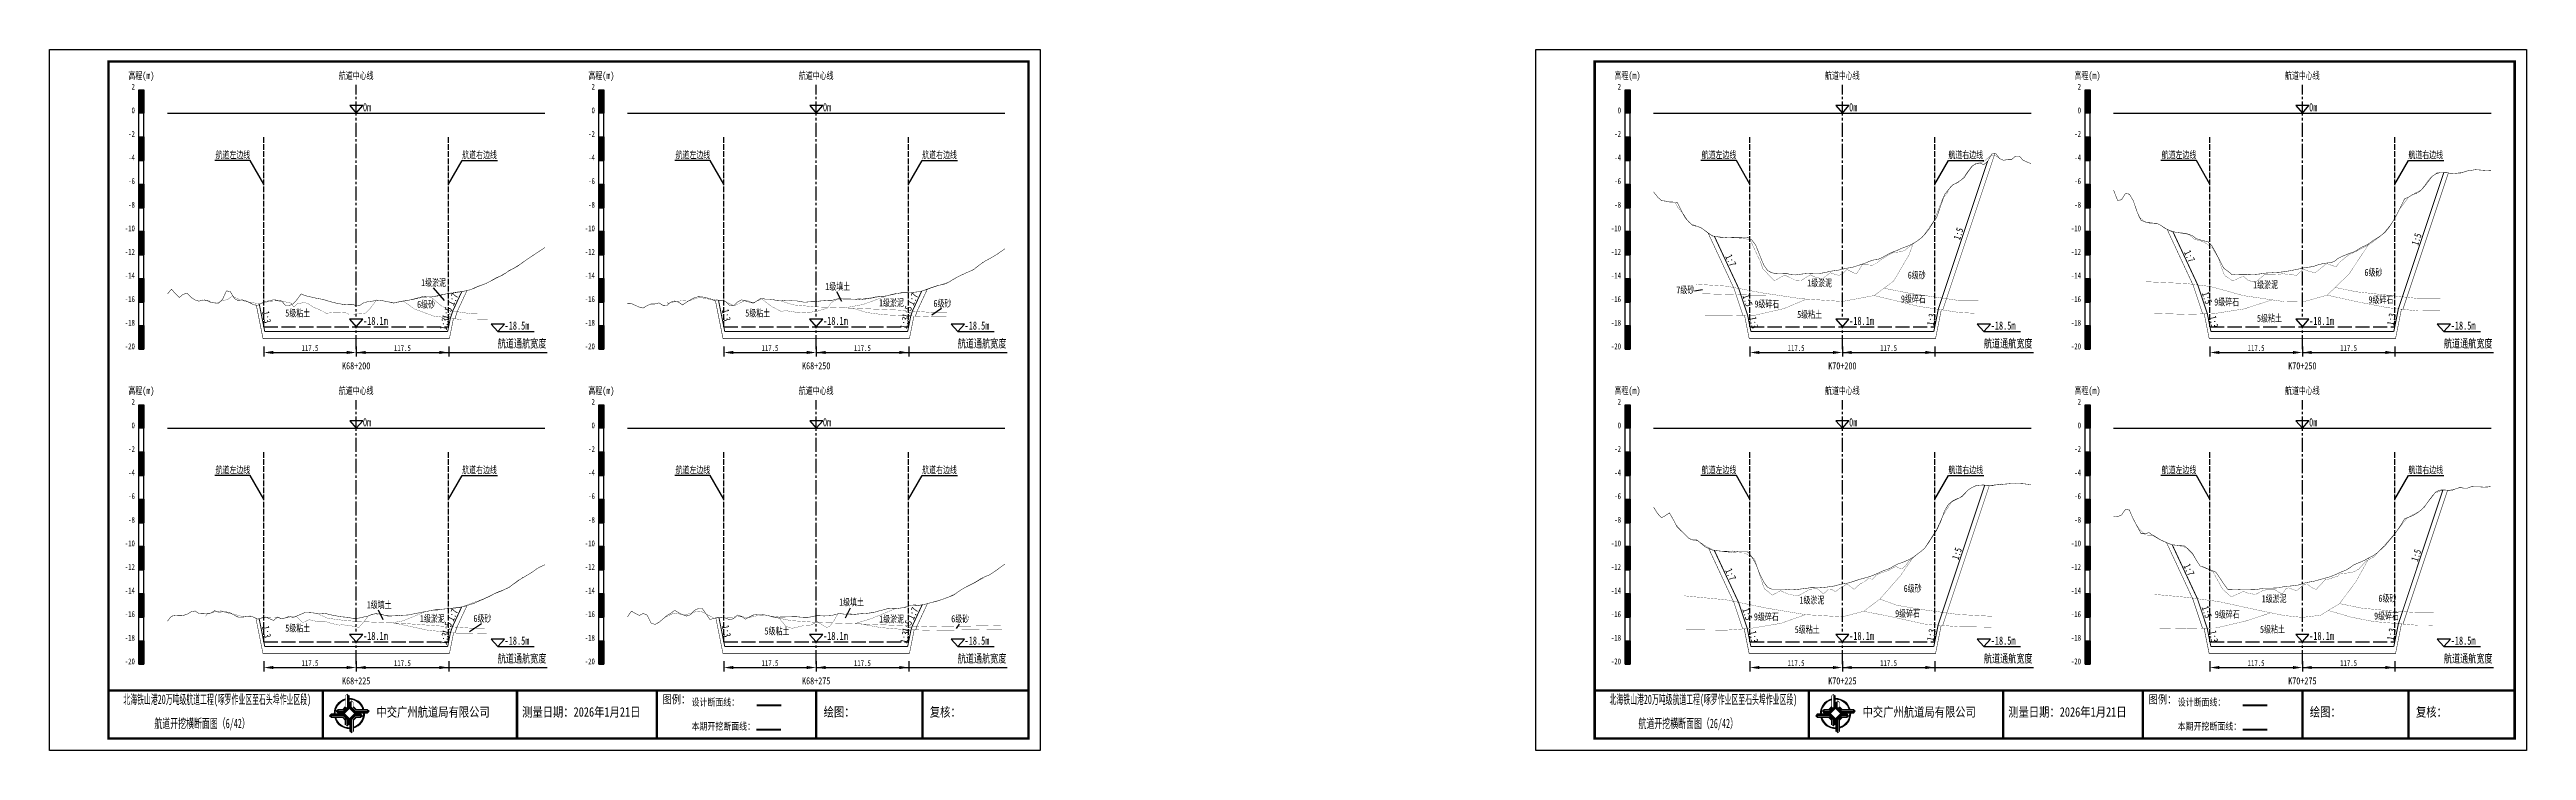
# Model space of a CAD drawing. Header units: millimetres. Extents: x 0 to 1680, y -8762 to 0.
# Drawn here: x 0 to 1050, y -3861 to -3564 of the extents above; entities that cross this region are included whole.
import ezdxf
from ezdxf.enums import TextEntityAlignment as Align

# ---------------------------------------------------------------- set-up
doc = ezdxf.new("R2010")
doc.units = ezdxf.units.MM
for name, pattern in [('ACAD_ISO02W100', [15, 12, -3]), ('ACAD_ISO05W100', [33, 24, -3, 0, -3, 0, -3]), ('CENTER2', [1.125, 0.75, -0.125, 0.125, -0.125])]:
    doc.linetypes.add(name, pattern=pattern)
for name, color, linetype in [('0-桩号', 1, 'Continuous'), ('0-航道左右边线标注', 8, 'Continuous'), ('1-疏浚底高', 7, 'Continuous'), ('1-通航宽度', 7, 'Continuous'), ('1-通航底高', 7, 'Continuous'), ('202601', 5, 'Continuous'), ('DMX', 20, 'Continuous'), ('L1', 7, 'Continuous'), ('图幅外框线', 145, 'Continuous'), ('地质分层', 6, 'Continuous'), ('坡比', 1, 'Continuous'), ('尺寸标注', 1, 'Continuous'), ('开挖线', 4, 'Continuous'), ('标尺', 7, 'Continuous'), ('超挖线', 3, 'Continuous'), ('辅助框', 7, 'Continuous'), ('通航底面线', 7, 'ACAD_ISO02W100')]:
    doc.layers.add(name, color=color, linetype=linetype)
doc.styles.get("Standard").update_dxf_attribs({"font": 'arial.ttf'})
doc.styles.add('仿宋', font='仿宋_GB2312.ttf', dxfattribs={"width": 0.8})
doc.styles.add('仿宋GB2312', font='仿宋_GB2312.ttf', dxfattribs={"width": 0.7, "height": 2.5})
doc.styles.add('仿宋体', font='仿宋_GB2312.ttf', dxfattribs={"width": 0.8})
doc.dimstyles.new('2000', dxfattribs={"dimtxt": 3, "dimasz": 2.5, "dimexe": 1.25, "dimexo": 0.625, "dimtad": 1, "dimlfac": 2, "dimdsep": 46, "dimtxsty": 'Standard', "dimcen": 2.5, "dimadec": 0, "dimazin": 0, "dimtfac": 1, "dimtmove": 0, "dimatfit": 3, "dimfxl": 0, "dimarcsym": 0})

msp = doc.modelspace()

# ---------------------------------------------------------------- texts
at = {"layer": '0-航道左右边线标注', "style": '仿宋', "width": 0.7}
for p in [(85.0598, -3611), (280.0598, -3611), (715.0598, -3611), (910.0598, -3611), (85.0598, -3744.5), (280.0598, -3744.5), (715.0598, -3744.5), (910.0598, -3744.5)]:
    msp.add_text('航道左边线', height=3, dxfattribs=at).set_placement(p, align=Align.BOTTOM_RIGHT)
for p in [(174.9402, -3611), (369.9402, -3611), (804.9402, -3611), (999.9402, -3611), (174.9402, -3744.5), (369.9402, -3744.5), (804.9402, -3744.5), (999.9402, -3744.5)]:
    msp.add_text('航道右边线', height=3, dxfattribs=at).set_placement(p, align=Align.BOTTOM_LEFT)
at = {"layer": '1-通航宽度', "style": '仿宋', "width": 0.7}
for p in [(190, -3691.35), (385, -3691.35), (820, -3691.35), (1015, -3691.35), (190, -3824.85), (385, -3824.85), (820, -3824.85), (1015, -3824.85)]:
    msp.add_text('航道通航宽度', height=3.5, dxfattribs=at).set_placement(p, align=Align.BOTTOM_LEFT)
at = {"layer": 'L1', "style": '仿宋', "width": 0.7}
for p in [(130, -3575.0289), (325, -3575.0289), (760, -3575.0289), (955, -3575.0289), (130, -3708.5289), (325, -3708.5289), (760, -3708.5289), (955, -3708.5289)]:
    msp.add_text('航道中心线', height=3, dxfattribs=at).set_placement(p, align=Align.MIDDLE_CENTER)
for p in [(132.8561, -3590.1797), (327.8561, -3590.1797), (762.8561, -3590.1797), (957.8561, -3590.1797), (132.8561, -3723.6797), (327.8561, -3723.6797), (762.8561, -3723.6797), (957.8561, -3723.6797)]:
    msp.add_text('0m ', height=3.5, dxfattribs=at).set_placement(p)
at = {"layer": '地质分层', "linetype": 'Continuous', "width": 0.7}
for s, style, p in [('1级淤泥', '仿宋GB2312', (162.7951, -3662.7309)), ('1级填土', '仿宋GB2312', (334.1099, -3664.3821)), ('7级砂', '仿宋GB2312', (693.4025, -3665.8385)), ('1级淤泥', '仿宋GB2312', (750.368, -3662.8847)), ('6级砂', '仿宋GB2312', (791.5167, -3659.5972)), ('1级淤泥', '仿宋GB2312', (939.4043, -3663.6555)), ('6级砂', '仿宋GB2312', (985.1506, -3658.4022)), ('5级粘土', '仿宋GB2312', (105.1829, -3675.6546)), ('6级砂', '仿宋GB2312', (159.5992, -3671.9507)), ('5级粘土', '仿宋GB2312', (300.1829, -3675.6546)), ('1级淤泥', '仿宋GB2312', (356.8918, -3671.2878)), ('6级砂', '仿宋GB2312', (378.5081, -3671.5635)), ('9级碎石', '仿宋体', (727.9773, -3671.7796)), ('5级粘土', '仿宋GB2312', (746.0917, -3676.2604)), ('9级碎石', '仿宋体', (790.077, -3669.6471)), ('9级碎石', '仿宋体', (922.8962, -3670.9608)), ('9级碎石', '仿宋体', (988.2758, -3670.0338)), ('5级粘土', '仿宋GB2312', (941.0469, -3677.8557)), ('6级砂', '仿宋GB2312', (789.8009, -3792.3407)), ('1级填土', '仿宋GB2312', (139.7346, -3799.2665)), ('1级填土', '仿宋GB2312', (339.9692, -3798.114)), ('1级淤泥', '仿宋GB2312', (747.0754, -3797.2641)), ('1级淤泥', '仿宋GB2312', (943.0397, -3796.6978)), ('6级砂', '仿宋GB2312', (991.0612, -3796.5105)), ('5级粘土', '仿宋GB2312', (105.1829, -3809.1546)), ('1级淤泥', '仿宋GB2312', (162.2752, -3805.1122)), ('6级砂', '仿宋GB2312', (183.5081, -3805.0635)), ('5级粘土', '仿宋GB2312', (308.3638, -3810.402)), ('1级淤泥', '仿宋GB2312', (356.9589, -3805.2958)), ('6级砂', '仿宋GB2312', (386.0346, -3805.2092)), ('9级碎石', '仿宋体', (727.7621, -3804.3581)), ('5级粘土', '仿宋GB2312', (745.0833, -3809.758)), ('9级碎石', '仿宋体', (787.6273, -3802.9752)), ('9级碎石', '仿宋体', (923.15, -3803.3477)), ('5级粘土', '仿宋GB2312', (942.3237, -3809.6473)), ('9级碎石', '仿宋体', (990.6691, -3804.0022))]:
    msp.add_text(s, height=3, dxfattribs=dict(at, style=style)).set_placement(p, align=Align.MIDDLE_CENTER)
at = {"layer": '坡比', "style": '仿宋体', "width": 0.7}
for s, rotation, p in [('1:5', 72, (809.2136, -3642.0606)), ('1:5', 72, (1003.4163, -3644.3747)), ('1:7', 295, (712.7096, -3653.3256)), ('1:7', 295, (907.1829, -3651.5798)), ('1:5', 72, (168.5105, -3675.6786)), ('1:7', 65, (171.0221, -3669.8297)), ('1:3', 281, (286.8764, -3676.5174)), ('1:5', 72, (363.5378, -3675.2059)), ('1:7', 65, (365.9418, -3669.7316)), ('1:5', 288, (719.8531, -3670.2918)), ('1:5', 288, (914.5832, -3669.2118)), ('1:3', 281, (92.0441, -3677.3559)), ('1:3', 79, (167.3718, -3680.2761)), ('1:3', 79, (362.4695, -3679.7877)), ('1:3', 281, (722.5036, -3679.6679)), ('1:3', 79, (797.749, -3678.3902)), ('1:3', 281, (917.436, -3679.3301)), ('1:3', 79, (992.7684, -3678.2931)), ('1:5', 72, (808.5753, -3777.604)), ('1:5', 72, (1003.255, -3778.3196)), ('1:7', 295, (712.6677, -3786.3894)), ('1:7', 295, (906.9793, -3784.4185)), ('1:7', 65, (366.0061, -3802.9309)), ('1:5', 288, (914.4876, -3802.318)), ('1:3', 281, (92.0147, -3810.709)), ('1:5', 72, (168.4633, -3809.1936)), ('1:7', 65, (170.919, -3803.5591)), ('1:3', 281, (286.9581, -3810.4258)), ('1:3', 79, (362.5221, -3813.0246)), ('1:5', 72, (363.5627, -3808.4208)), ('1:5', 288, (719.7492, -3803.1855)), ('1:3', 281, (722.4299, -3812.7998)), ('1:3', 79, (797.7169, -3812.0508)), ('1:3', 281, (917.4092, -3812.6963)), ('1:3', 79, (992.7782, -3811.7444)), ('1:3', 79, (167.4035, -3813.6178))]:
    msp.add_text(s, height=3, rotation=rotation, dxfattribs=at).set_placement(p, align=Align.MIDDLE)
at = {"layer": '辅助框', "color": 7, "style": '仿宋GB2312'}
for s, width, p in [('北海铁山港20万吨级航道工程(啄罗作业区至石头埠作业区段)', 0.52, (71.0923, -3839.3413)), ('北海铁山港20万吨级航道工程(啄罗作业区至石头埠作业区段)', 0.52, (701.0923, -3839.3413)), ('         航道开挖横断面图（6/42）', 0.6, (56.9466, -3849.5285)), ('         航道开挖横断面图（26/42）', 0.6, (686.9466, -3849.5285))]:
    msp.add_text(s, height=4, dxfattribs=dict(at, width=width)).set_placement(p, align=Align.MIDDLE_CENTER)
at = {"layer": '辅助框', "lineweight": 0, "char_height": 4, "width": 115.886347, "attachment_point": 1}
for s, insert in [('{\\fKaiTi|b0|i0|c134|p49;\\W0.8;中交广州航道局有限公司}', (138.5829, -3842.682)), ('{\\fKaiTi|b0|i0|c134|p49;\\W0.8;测量日期：2026年1月21日}', (200.3284, -3842.682)), ('{\\fKaiTi|b0|i0|c134|p49;\\W0.8;绘图：}', (328.1551, -3842.682)), ('{\\fKaiTi|b0|i0|c134|p49;\\W0.8;复核：}', (373.1551, -3842.682)), ('{\\fKaiTi|b0|i0|c134|p49;\\W0.8;中交广州航道局有限公司}', (768.5829, -3842.682)), ('{\\fKaiTi|b0|i0|c134|p49;\\W0.8;测量日期：2026年1月21日}', (830.3284, -3842.682)), ('{\\fKaiTi|b0|i0|c134|p49;\\W0.8;绘图：}', (958.1551, -3842.682)), ('{\\fKaiTi|b0|i0|c134|p49;\\W0.8;复核：}', (1003.1551, -3842.682))]:
    msp.add_mtext(s, dxfattribs=dict(at, insert=insert))
at = {"layer": '辅助框', "char_height": 3.5, "width": 20.652058, "attachment_point": 1, "style": '仿宋'}
for insert in [(259.8269, -3837.632), (889.8269, -3837.632)]:
    msp.add_mtext('{\\C3;图例：}', dxfattribs=dict(at, insert=insert))
at = {"layer": '辅助框', "color": 7, "lineweight": 50, "char_height": 3, "width": 26.24717, "attachment_point": 1, "style": '仿宋'}
for insert in [(272.1654, -3839.0513), (902.1654, -3839.0513)]:
    msp.add_mtext('设计断面线：', dxfattribs=dict(at, insert=insert))
at = {"layer": '辅助框', "color": 1, "char_height": 3, "width": 26.24717, "attachment_point": 1, "style": '仿宋'}
for insert in [(272.1654, -3849.2604), (902.1654, -3849.2604)]:
    msp.add_mtext('本期开挖断面线：', dxfattribs=dict(at, insert=insert))

# ---------------------------------------------------------------- blocks, each defined once
blk = doc.blocks.new('标尺')
at = {"layer": '标尺', "linetype": 'Continuous'}
for points in [[(-2.11667, 100), (0, 100), (0, 90), (-2.11667, 90)], [(-2.11667, 80), (0, 80), (0, 70), (-2.11667, 70)], [(-2.11667, 60), (0, 60), (0, 50), (-2.11667, 50)], [(-2.11667, 40), (0, 40), (0, 30), (-2.11667, 30)], [(-2.11667, 20), (0, 20), (0, 10), (-2.11667, 10)], [(-2.11667, 0), (0, 0), (0, -10), (-2.11667, -10)]]:
    blk.add_hatch(color=256, dxfattribs=at).paths.add_polyline_path(points)
for p, q in [((-2.11667, -10), (-2.11667, 100)), ((0, -10), (0, 100)), ((-2.11667, 80), (0, 80)), ((-2.11667, 70), (0, 70)), ((-2.11667, 60), (0, 60)), ((-2.11667, 50), (0, 50)), ((-2.11667, 40), (0, 40)), ((-2.11667, 30), (0, 30)), ((-2.11667, 20), (0, 20)), ((-2.11667, 10), (0, 10)), ((-2.11667, 0), (0, 0)), ((-2.11667, -10), (0, -10))]:
    blk.add_line(p, q, dxfattribs=at)
at = {"layer": '标尺'}
for points in [[(-2.11667, 100), (0, 100), (0, 90), (-2.11667, 90)], [(-2.11667, 100), (0, 100), (0, 90), (-2.11667, 90)], [(-2.11667, 80), (0, 80), (0, 70), (-2.11667, 70)], [(-2.11667, 80), (0, 80), (0, 70), (-2.11667, 70)], [(-2.11667, 60), (0, 60), (0, 50), (-2.11667, 50)], [(-2.11667, 60), (0, 60), (0, 50), (-2.11667, 50)], [(-2.11667, 40), (0, 40), (0, 30), (-2.11667, 30)], [(-2.11667, 40), (0, 40), (0, 30), (-2.11667, 30)], [(-2.11667, 20), (0, 20), (0, 10), (-2.11667, 10)], [(-2.11667, 20), (0, 20), (0, 10), (-2.11667, 10)], [(-2.11667, 0), (0, 0), (0, -10), (-2.11667, -10)], [(-2.11667, 0), (0, 0), (0, -10), (-2.11667, -10)]]:
    blk.add_lwpolyline(points, close=True, dxfattribs=at)
at = {"layer": '标尺', "style": '仿宋GB2312', "width": 0.7}
blk.add_text('高程(m)', height=3, dxfattribs=at).set_placement((-1.05833, 106), align=Align.MIDDLE_CENTER)
for s, p in [('2', (-3.81667, 100)), ('0', (-3.81667, 90)), ('-2', (-3.81667, 80)), ('-4', (-3.81667, 70)), ('-6', (-3.81667, 60)), ('-10', (-3.81667, 40)), ('-8', (-3.81667, 50)), ('-12', (-3.81667, 30)), ('-14', (-3.81667, 20)), ('-16', (-3.81667, 10)), ('-18', (-3.81667, 0)), ('-20', (-3.81667, -10))]:
    blk.add_text(s, height=2.5, dxfattribs=at).set_placement(p, align=Align.RIGHT)
blk = doc.blocks.new('*D193')
at = {"layer": 'Defpoints', "color": 0, "ltscale": 0.5}
for p in [(90.8, -3681.5), (130, -3681.5), (130, -3692.4)]:
    blk.add_point(p, dxfattribs=at)
at = {"layer": '尺寸标注', "color": 0, "lineweight": -2, "ltscale": 0.5}
for p, q in [((90.8, -3689.8), (90.8, -3694)), ((94.8, -3692.4), (126, -3692.4)), ((130, -3689.8), (130, -3694))]:
    blk.add_line(p, q, dxfattribs=at)
at = {"layer": '尺寸标注', "color": 0, "ltscale": 0.5}
for points in [[(94.8, -3691.7), (94.8, -3693), (90.8, -3692.4)], [(126, -3691.7), (126, -3693), (130, -3692.4)]]:
    blk.add_solid(points, dxfattribs=at)
at = {"layer": '尺寸标注', "color": 0, "ltscale": 0.5, "insert": (110.4, -3690.5), "char_height": 2.5, "attachment_point": 5, "style": '仿宋GB2312'}
blk.add_mtext('117.5', dxfattribs=at)
blk = doc.blocks.new('*D194')
at = {"layer": 'Defpoints', "color": 0, "ltscale": 0.5}
for p in [(90.8, -3815), (130, -3815), (130, -3825.9)]:
    blk.add_point(p, dxfattribs=at)
at = {"layer": '尺寸标注', "color": 0, "lineweight": -2, "ltscale": 0.5}
for p, q in [((90.8, -3823.2), (90.8, -3827.5)), ((94.8, -3825.9), (126, -3825.9)), ((130, -3823.2), (130, -3827.5))]:
    blk.add_line(p, q, dxfattribs=at)
at = {"layer": '尺寸标注', "color": 0, "ltscale": 0.5}
for points in [[(94.8, -3825.2), (94.8, -3826.5), (90.8, -3825.9)], [(126, -3825.2), (126, -3826.5), (130, -3825.9)]]:
    blk.add_solid(points, dxfattribs=at)
at = {"layer": '尺寸标注', "color": 0, "ltscale": 0.5, "insert": (110.4, -3824), "char_height": 2.5, "attachment_point": 5, "style": '仿宋GB2312'}
blk.add_mtext('117.5', dxfattribs=at)
blk = doc.blocks.new('*D195')
at = {"layer": 'Defpoints', "color": 0, "ltscale": 0.5}
for p in [(285.8, -3681.5), (325, -3681.5), (325, -3692.4)]:
    blk.add_point(p, dxfattribs=at)
at = {"layer": '尺寸标注', "color": 0, "lineweight": -2, "ltscale": 0.5}
for p, q in [((285.8, -3689.8), (285.8, -3694)), ((289.8, -3692.4), (321, -3692.4)), ((325, -3689.8), (325, -3694))]:
    blk.add_line(p, q, dxfattribs=at)
at = {"layer": '尺寸标注', "color": 0, "ltscale": 0.5}
for points in [[(289.8, -3691.7), (289.8, -3693), (285.8, -3692.4)], [(321, -3691.7), (321, -3693), (325, -3692.4)]]:
    blk.add_solid(points, dxfattribs=at)
at = {"layer": '尺寸标注', "color": 0, "ltscale": 0.5, "insert": (305.4, -3690.5), "char_height": 2.5, "attachment_point": 5, "style": '仿宋GB2312'}
blk.add_mtext('117.5', dxfattribs=at)
blk = doc.blocks.new('*D196')
at = {"layer": 'Defpoints', "color": 0, "ltscale": 0.5}
for p in [(285.8, -3815), (325, -3815), (325, -3825.9)]:
    blk.add_point(p, dxfattribs=at)
at = {"layer": '尺寸标注', "color": 0, "lineweight": -2, "ltscale": 0.5}
for p, q in [((285.8, -3823.2), (285.8, -3827.5)), ((289.8, -3825.9), (321, -3825.9)), ((325, -3823.2), (325, -3827.5))]:
    blk.add_line(p, q, dxfattribs=at)
at = {"layer": '尺寸标注', "color": 0, "ltscale": 0.5}
for points in [[(289.8, -3825.2), (289.8, -3826.5), (285.8, -3825.9)], [(321, -3825.2), (321, -3826.5), (325, -3825.9)]]:
    blk.add_solid(points, dxfattribs=at)
at = {"layer": '尺寸标注', "color": 0, "ltscale": 0.5, "insert": (305.4, -3824), "char_height": 2.5, "attachment_point": 5, "style": '仿宋GB2312'}
blk.add_mtext('117.5', dxfattribs=at)
blk = doc.blocks.new('*D108')
at = {"layer": 'Defpoints', "color": 0, "ltscale": 0.5}
for p in [(720.8, -3681.5), (760, -3681.5), (760, -3692.4)]:
    blk.add_point(p, dxfattribs=at)
at = {"layer": '尺寸标注', "color": 0, "lineweight": -2, "ltscale": 0.5}
for p, q in [((720.8, -3689.8), (720.8, -3694)), ((724.8, -3692.4), (756, -3692.4)), ((760, -3689.8), (760, -3694))]:
    blk.add_line(p, q, dxfattribs=at)
at = {"layer": '尺寸标注', "color": 0, "ltscale": 0.5}
for points in [[(724.8, -3691.7), (724.8, -3693), (720.8, -3692.4)], [(756, -3691.7), (756, -3693), (760, -3692.4)]]:
    blk.add_solid(points, dxfattribs=at)
at = {"layer": '尺寸标注', "color": 0, "ltscale": 0.5, "insert": (740.4, -3690.5), "char_height": 2.5, "attachment_point": 5, "style": '仿宋GB2312'}
blk.add_mtext('117.5', dxfattribs=at)
blk = doc.blocks.new('*D109')
at = {"layer": 'Defpoints', "color": 0, "ltscale": 0.5}
for p in [(720.8, -3815), (760, -3815), (760, -3825.9)]:
    blk.add_point(p, dxfattribs=at)
at = {"layer": '尺寸标注', "color": 0, "lineweight": -2, "ltscale": 0.5}
for p, q in [((720.8, -3823.2), (720.8, -3827.5)), ((724.8, -3825.9), (756, -3825.9)), ((760, -3823.2), (760, -3827.5))]:
    blk.add_line(p, q, dxfattribs=at)
at = {"layer": '尺寸标注', "color": 0, "ltscale": 0.5}
for points in [[(724.8, -3825.2), (724.8, -3826.5), (720.8, -3825.9)], [(756, -3825.2), (756, -3826.5), (760, -3825.9)]]:
    blk.add_solid(points, dxfattribs=at)
at = {"layer": '尺寸标注', "color": 0, "ltscale": 0.5, "insert": (740.4, -3824), "char_height": 2.5, "attachment_point": 5, "style": '仿宋GB2312'}
blk.add_mtext('117.5', dxfattribs=at)
blk = doc.blocks.new('*D110')
at = {"layer": 'Defpoints', "color": 0, "ltscale": 0.5}
for p in [(915.8, -3681.5), (955, -3681.5), (955, -3692.4)]:
    blk.add_point(p, dxfattribs=at)
at = {"layer": '尺寸标注', "color": 0, "lineweight": -2, "ltscale": 0.5}
for p, q in [((915.8, -3689.8), (915.8, -3694)), ((919.8, -3692.4), (951, -3692.4)), ((955, -3689.8), (955, -3694))]:
    blk.add_line(p, q, dxfattribs=at)
at = {"layer": '尺寸标注', "color": 0, "ltscale": 0.5}
for points in [[(919.8, -3691.7), (919.8, -3693), (915.8, -3692.4)], [(951, -3691.7), (951, -3693), (955, -3692.4)]]:
    blk.add_solid(points, dxfattribs=at)
at = {"layer": '尺寸标注', "color": 0, "ltscale": 0.5, "insert": (935.4, -3690.5), "char_height": 2.5, "attachment_point": 5, "style": '仿宋GB2312'}
blk.add_mtext('117.5', dxfattribs=at)
blk = doc.blocks.new('*D111')
at = {"layer": 'Defpoints', "color": 0, "ltscale": 0.5}
for p in [(915.8, -3815), (955, -3815), (955, -3825.9)]:
    blk.add_point(p, dxfattribs=at)
at = {"layer": '尺寸标注', "color": 0, "lineweight": -2, "ltscale": 0.5}
for p, q in [((915.8, -3823.2), (915.8, -3827.5)), ((919.8, -3825.9), (951, -3825.9)), ((955, -3823.2), (955, -3827.5))]:
    blk.add_line(p, q, dxfattribs=at)
at = {"layer": '尺寸标注', "color": 0, "ltscale": 0.5}
for points in [[(919.8, -3825.2), (919.8, -3826.5), (915.8, -3825.9)], [(951, -3825.2), (951, -3826.5), (955, -3825.9)]]:
    blk.add_solid(points, dxfattribs=at)
at = {"layer": '尺寸标注', "color": 0, "ltscale": 0.5, "insert": (935.4, -3824), "char_height": 2.5, "attachment_point": 5, "style": '仿宋GB2312'}
blk.add_mtext('117.5', dxfattribs=at)
blk = doc.blocks.new('*D134')
at = {"layer": 'Defpoints', "color": 0, "ltscale": 0.5}
for p in [(130, -3681.5), (169.2, -3681.5), (169.2, -3692.4)]:
    blk.add_point(p, dxfattribs=at)
at = {"layer": '尺寸标注', "color": 0, "lineweight": -2, "ltscale": 0.5}
for p, q in [((130, -3689.8), (130, -3694)), ((134, -3692.4), (165.2, -3692.4)), ((169.2, -3689.8), (169.2, -3694))]:
    blk.add_line(p, q, dxfattribs=at)
at = {"layer": '尺寸标注', "color": 0, "ltscale": 0.5}
for points in [[(134, -3691.7), (134, -3693), (130, -3692.4)], [(165.2, -3691.7), (165.2, -3693), (169.2, -3692.4)]]:
    blk.add_solid(points, dxfattribs=at)
at = {"layer": '尺寸标注', "color": 0, "ltscale": 0.5, "insert": (149.6, -3690.5), "char_height": 2.5, "attachment_point": 5, "style": '仿宋GB2312'}
blk.add_mtext('117.5', dxfattribs=at)
blk = doc.blocks.new('*D135')
at = {"layer": 'Defpoints', "color": 0, "ltscale": 0.5}
for p in [(130, -3815), (169.2, -3815), (169.2, -3825.9)]:
    blk.add_point(p, dxfattribs=at)
at = {"layer": '尺寸标注', "color": 0, "lineweight": -2, "ltscale": 0.5}
for p, q in [((130, -3823.2), (130, -3827.5)), ((134, -3825.9), (165.2, -3825.9)), ((169.2, -3823.2), (169.2, -3827.5))]:
    blk.add_line(p, q, dxfattribs=at)
at = {"layer": '尺寸标注', "color": 0, "ltscale": 0.5}
for points in [[(134, -3825.2), (134, -3826.5), (130, -3825.9)], [(165.2, -3825.2), (165.2, -3826.5), (169.2, -3825.9)]]:
    blk.add_solid(points, dxfattribs=at)
at = {"layer": '尺寸标注', "color": 0, "ltscale": 0.5, "insert": (149.6, -3824), "char_height": 2.5, "attachment_point": 5, "style": '仿宋GB2312'}
blk.add_mtext('117.5', dxfattribs=at)
blk = doc.blocks.new('*D136')
at = {"layer": 'Defpoints', "color": 0, "ltscale": 0.5}
for p in [(325, -3681.5), (364.2, -3681.5), (364.2, -3692.4)]:
    blk.add_point(p, dxfattribs=at)
at = {"layer": '尺寸标注', "color": 0, "lineweight": -2, "ltscale": 0.5}
for p, q in [((325, -3689.8), (325, -3694)), ((329, -3692.4), (360.2, -3692.4)), ((364.2, -3689.8), (364.2, -3694))]:
    blk.add_line(p, q, dxfattribs=at)
at = {"layer": '尺寸标注', "color": 0, "ltscale": 0.5}
for points in [[(329, -3691.7), (329, -3693), (325, -3692.4)], [(360.2, -3691.7), (360.2, -3693), (364.2, -3692.4)]]:
    blk.add_solid(points, dxfattribs=at)
at = {"layer": '尺寸标注', "color": 0, "ltscale": 0.5, "insert": (344.6, -3690.5), "char_height": 2.5, "attachment_point": 5, "style": '仿宋GB2312'}
blk.add_mtext('117.5', dxfattribs=at)
blk = doc.blocks.new('*D137')
at = {"layer": 'Defpoints', "color": 0, "ltscale": 0.5}
for p in [(325, -3815), (364.2, -3815), (364.2, -3825.9)]:
    blk.add_point(p, dxfattribs=at)
at = {"layer": '尺寸标注', "color": 0, "lineweight": -2, "ltscale": 0.5}
for p, q in [((325, -3823.2), (325, -3827.5)), ((329, -3825.9), (360.2, -3825.9)), ((364.2, -3823.2), (364.2, -3827.5))]:
    blk.add_line(p, q, dxfattribs=at)
at = {"layer": '尺寸标注', "color": 0, "ltscale": 0.5}
for points in [[(329, -3825.2), (329, -3826.5), (325, -3825.9)], [(360.2, -3825.2), (360.2, -3826.5), (364.2, -3825.9)]]:
    blk.add_solid(points, dxfattribs=at)
at = {"layer": '尺寸标注', "color": 0, "ltscale": 0.5, "insert": (344.6, -3824), "char_height": 2.5, "attachment_point": 5, "style": '仿宋GB2312'}
blk.add_mtext('117.5', dxfattribs=at)
blk = doc.blocks.new('*D69')
at = {"layer": 'Defpoints', "color": 0, "ltscale": 0.5}
for p in [(760, -3681.5), (799.2, -3681.5), (799.2, -3692.4)]:
    blk.add_point(p, dxfattribs=at)
at = {"layer": '尺寸标注', "color": 0, "lineweight": -2, "ltscale": 0.5}
for p, q in [((760, -3689.8), (760, -3694)), ((764, -3692.4), (795.2, -3692.4)), ((799.2, -3689.8), (799.2, -3694))]:
    blk.add_line(p, q, dxfattribs=at)
at = {"layer": '尺寸标注', "color": 0, "ltscale": 0.5}
for points in [[(764, -3691.7), (764, -3693), (760, -3692.4)], [(795.2, -3691.7), (795.2, -3693), (799.2, -3692.4)]]:
    blk.add_solid(points, dxfattribs=at)
at = {"layer": '尺寸标注', "color": 0, "ltscale": 0.5, "insert": (779.6, -3690.5), "char_height": 2.5, "attachment_point": 5, "style": '仿宋GB2312'}
blk.add_mtext('117.5', dxfattribs=at)
blk = doc.blocks.new('*D70')
at = {"layer": 'Defpoints', "color": 0, "ltscale": 0.5}
for p in [(760, -3815), (799.2, -3815), (799.2, -3825.9)]:
    blk.add_point(p, dxfattribs=at)
at = {"layer": '尺寸标注', "color": 0, "lineweight": -2, "ltscale": 0.5}
for p, q in [((760, -3823.2), (760, -3827.5)), ((764, -3825.9), (795.2, -3825.9)), ((799.2, -3823.2), (799.2, -3827.5))]:
    blk.add_line(p, q, dxfattribs=at)
at = {"layer": '尺寸标注', "color": 0, "ltscale": 0.5}
for points in [[(764, -3825.2), (764, -3826.5), (760, -3825.9)], [(795.2, -3825.2), (795.2, -3826.5), (799.2, -3825.9)]]:
    blk.add_solid(points, dxfattribs=at)
at = {"layer": '尺寸标注', "color": 0, "ltscale": 0.5, "insert": (779.6, -3824), "char_height": 2.5, "attachment_point": 5, "style": '仿宋GB2312'}
blk.add_mtext('117.5', dxfattribs=at)
blk = doc.blocks.new('*D71')
at = {"layer": 'Defpoints', "color": 0, "ltscale": 0.5}
for p in [(955, -3681.5), (994.2, -3681.5), (994.2, -3692.4)]:
    blk.add_point(p, dxfattribs=at)
at = {"layer": '尺寸标注', "color": 0, "lineweight": -2, "ltscale": 0.5}
for p, q in [((955, -3689.8), (955, -3694)), ((959, -3692.4), (990.2, -3692.4)), ((994.2, -3689.8), (994.2, -3694))]:
    blk.add_line(p, q, dxfattribs=at)
at = {"layer": '尺寸标注', "color": 0, "ltscale": 0.5}
for points in [[(959, -3691.7), (959, -3693), (955, -3692.4)], [(990.2, -3691.7), (990.2, -3693), (994.2, -3692.4)]]:
    blk.add_solid(points, dxfattribs=at)
at = {"layer": '尺寸标注', "color": 0, "ltscale": 0.5, "insert": (974.6, -3690.5), "char_height": 2.5, "attachment_point": 5, "style": '仿宋GB2312'}
blk.add_mtext('117.5', dxfattribs=at)
blk = doc.blocks.new('*D72')
at = {"layer": 'Defpoints', "color": 0, "ltscale": 0.5}
for p in [(955, -3815), (994.2, -3815), (994.2, -3825.9)]:
    blk.add_point(p, dxfattribs=at)
at = {"layer": '尺寸标注', "color": 0, "lineweight": -2, "ltscale": 0.5}
for p, q in [((955, -3823.2), (955, -3827.5)), ((959, -3825.9), (990.2, -3825.9)), ((994.2, -3823.2), (994.2, -3827.5))]:
    blk.add_line(p, q, dxfattribs=at)
at = {"layer": '尺寸标注', "color": 0, "ltscale": 0.5}
for points in [[(959, -3825.2), (959, -3826.5), (955, -3825.9)], [(990.2, -3825.2), (990.2, -3826.5), (994.2, -3825.9)]]:
    blk.add_solid(points, dxfattribs=at)
at = {"layer": '尺寸标注', "color": 0, "ltscale": 0.5, "insert": (974.6, -3824), "char_height": 2.5, "attachment_point": 5, "style": '仿宋GB2312'}
blk.add_mtext('117.5', dxfattribs=at)
blk = doc.blocks.new('通航底高')
at = {"layer": '1-通航底高'}
for p, q in [((-2.8, 3.2), (0, 0)), ((2.8, 3.2), (-2.8, 3.2)), ((0, 0), (2.8, 3.2))]:
    blk.add_line(p, q, dxfattribs=at)
at = {"layer": '1-通航底高', "style": '仿宋', "width": 0.7}
blk.add_attdef('通航底高', (2.9, 0.8), '', height=3.5, dxfattribs=at)
blk = doc.blocks.new('疏浚底高')
at = {"layer": '1-疏浚底高'}
for p, q in [((-2.8, 3.2), (0, 0)), ((2.8, 3.2), (-2.8, 3.2)), ((0, 0), (2.8, 3.2)), ((0, 0), (15.5, 0))]:
    blk.add_line(p, q, dxfattribs=at)
at = {"layer": '1-疏浚底高', "style": '仿宋', "width": 0.7}
blk.add_attdef('疏浚底高', (2.9, 0.8), '', height=3.5, dxfattribs=at)

# ---------------------------------------------------------------- hatches: boundary and pattern name
at = {"layer": '辅助框'}
h = msp.add_hatch(color=5, dxfattribs=at)
edge = h.paths.add_edge_path()
edge.add_ellipse((127.1049, -3845.3494), major_axis=(-6.0171, 0), ratio=0.999999983, start_angle=-73.2117177, end_angle=1.4467621, ccw=False)
edge.add_line((125.367, -3839.5887), (125.367, -3839.1676))
edge.add_ellipse((127.1049, -3845.3494), major_axis=(-6.4215, 0), ratio=0.999999983, start_angle=-74.2971998, end_angle=1.3568951)
edge.add_line((120.6852, -3845.5014), (121.0897, -3845.5013))
edge = h.paths.add_edge_path()
edge.add_ellipse((127.1049, -3845.3494), major_axis=(-6.0171, 0), ratio=0.999999983, start_angle=196.7802888, end_angle=271.4309187, ccw=False)
edge.add_line((132.8658, -3843.6122), (133.2869, -3843.6122))
edge.add_ellipse((127.1049, -3845.3494), major_axis=(-6.4215, 0), ratio=0.999999983, start_angle=195.6953324, end_angle=271.3407922)
edge.add_line((126.9546, -3838.9297), (126.9546, -3839.3342))
edge = h.paths.add_edge_path()
edge.add_ellipse((127.1049, -3845.3494), major_axis=(-6.4215, 0), ratio=0.999999983, start_angle=105.7065267, end_angle=181.333632)
edge.add_line((133.5246, -3845.1999), (133.1201, -3845.1999))
edge.add_ellipse((127.1049, -3845.3494), major_axis=(-6.0171, 0), ratio=0.999999983, start_angle=106.7923276, end_angle=181.4233031, ccw=False)
edge.add_line((128.8433, -3851.1099), (128.8433, -3851.531))
edge = h.paths.add_edge_path()
edge.add_ellipse((127.1049, -3845.3494), major_axis=(6.0171, 0), ratio=0.999999983, start_angle=196.8039056, end_angle=271.4347581, ccw=False)
edge.add_line((121.3448, -3847.0889), (120.9236, -3847.089))
edge.add_ellipse((127.1049, -3845.3494), major_axis=(6.4215, 0), ratio=0.999999983, start_angle=195.7186902, end_angle=271.3444001)
edge.add_line((127.2556, -3851.769), (127.2556, -3851.3646))
h = msp.add_hatch(color=5, dxfattribs=at)
h.paths.add_polyline_path([(129.2304, -3845.1999), (134.7087, -3845.1999), (135.4866, -3844.421), (134.6781, -3843.6122), (129.9177, -3843.6122), (128.8422, -3842.5357), (128.8422, -3840.5891), (128.0469, -3839.7929), (127.2551, -3840.5883), (127.2551, -3843.2239)])
h.paths.add_polyline_path([(128.0639, -3842.8354), (128.0639, -3840.1098), (128.6619, -3840.7105), (128.6619, -3842.6552), (129.8298, -3843.7918), (134.5892, -3843.7918), (135.1869, -3844.3908), (129.6192, -3844.3908)], flags=16)
h = msp.add_hatch(color=5, dxfattribs=at)
edge = h.paths.add_edge_path()
edge.add_ellipse((757.1049, -3845.3494), major_axis=(-6.0171, 0), ratio=0.999999983, start_angle=-73.2117177, end_angle=1.4467621, ccw=False)
edge.add_line((755.367, -3839.5887), (755.367, -3839.1676))
edge.add_ellipse((757.1049, -3845.3494), major_axis=(-6.4215, 0), ratio=0.999999983, start_angle=-74.2971998, end_angle=1.3568951)
edge.add_line((750.6852, -3845.5014), (751.0897, -3845.5013))
edge = h.paths.add_edge_path()
edge.add_ellipse((757.1049, -3845.3494), major_axis=(-6.0171, 0), ratio=0.999999983, start_angle=196.7802888, end_angle=271.4309187, ccw=False)
edge.add_line((762.8658, -3843.6122), (763.2869, -3843.6122))
edge.add_ellipse((757.1049, -3845.3494), major_axis=(-6.4215, 0), ratio=0.999999983, start_angle=195.6953324, end_angle=271.3407922)
edge.add_line((756.9546, -3838.9297), (756.9546, -3839.3342))
edge = h.paths.add_edge_path()
edge.add_ellipse((757.1049, -3845.3494), major_axis=(-6.4215, 0), ratio=0.999999983, start_angle=105.7065267, end_angle=181.333632)
edge.add_line((763.5246, -3845.1999), (763.1201, -3845.1999))
edge.add_ellipse((757.1049, -3845.3494), major_axis=(-6.0171, 0), ratio=0.999999983, start_angle=106.7923276, end_angle=181.4233031, ccw=False)
edge.add_line((758.8433, -3851.1099), (758.8433, -3851.531))
edge = h.paths.add_edge_path()
edge.add_ellipse((757.1049, -3845.3494), major_axis=(6.0171, 0), ratio=0.999999983, start_angle=196.8039056, end_angle=271.4347581, ccw=False)
edge.add_line((751.3448, -3847.0889), (750.9236, -3847.089))
edge.add_ellipse((757.1049, -3845.3494), major_axis=(6.4215, 0), ratio=0.999999983, start_angle=195.7186902, end_angle=271.3444001)
edge.add_line((757.2556, -3851.769), (757.2556, -3851.3646))
h = msp.add_hatch(color=5, dxfattribs=at)
h.paths.add_polyline_path([(759.2304, -3845.1999), (764.7087, -3845.1999), (765.4866, -3844.421), (764.6781, -3843.6122), (759.9177, -3843.6122), (758.8422, -3842.5357), (758.8422, -3840.5891), (758.0469, -3839.7929), (757.2551, -3840.5883), (757.2551, -3843.2239)])
h.paths.add_polyline_path([(758.0639, -3842.8354), (758.0639, -3840.1098), (758.6619, -3840.7105), (758.6619, -3842.6552), (759.8298, -3843.7918), (764.5892, -3843.7918), (765.1869, -3844.3908), (759.6192, -3844.3908)], flags=16)
h = msp.add_hatch(color=5, dxfattribs=at)
h.paths.add_polyline_path([(124.9783, -3845.4999), (119.4999, -3845.5018), (118.7223, -3846.281), (119.5311, -3847.0895), (124.2915, -3847.0879), (125.3673, -3848.164), (125.368, -3850.1107), (126.1636, -3850.9065), (126.9552, -3850.1108), (126.9543, -3847.4753)])
h.paths.add_polyline_path([(126.1456, -3847.864), (126.1465, -3850.5896), (125.5483, -3849.9891), (125.5477, -3848.0445), (124.3793, -3846.9082), (119.6199, -3846.9099), (119.022, -3846.3111), (124.5897, -3846.3092)], flags=16)
h = msp.add_hatch(color=5, dxfattribs=at)
h.paths.add_polyline_path([(129.2316, -3845.4991), (127.2556, -3847.4744), (127.2556, -3852.9528), (128.0345, -3853.7307), (128.8433, -3852.9221), (128.8433, -3848.1617), (129.9198, -3847.0863), (131.8664, -3847.0863), (132.6625, -3846.2909), (131.8671, -3845.4991)])
h.paths.add_polyline_path([(129.62, -3846.3079), (132.3456, -3846.3079), (131.7449, -3846.9059), (129.8003, -3846.9059), (128.6636, -3848.0738), (128.6636, -3852.8333), (128.0647, -3853.431), (128.0647, -3847.8633)], flags=16)
h = msp.add_hatch(color=5, dxfattribs=at)
h.paths.add_polyline_path([(754.9783, -3845.4999), (749.4999, -3845.5018), (748.7223, -3846.281), (749.5311, -3847.0895), (754.2915, -3847.0879), (755.3673, -3848.164), (755.368, -3850.1107), (756.1636, -3850.9065), (756.9552, -3850.1108), (756.9543, -3847.4753)])
h.paths.add_polyline_path([(756.1456, -3847.864), (756.1465, -3850.5896), (755.5483, -3849.9891), (755.5477, -3848.0445), (754.3793, -3846.9082), (749.6199, -3846.9099), (749.022, -3846.3111), (754.5897, -3846.3092)], flags=16)
h = msp.add_hatch(color=5, dxfattribs=at)
h.paths.add_polyline_path([(759.2316, -3845.4991), (757.2556, -3847.4744), (757.2556, -3852.9528), (758.0345, -3853.7307), (758.8433, -3852.9221), (758.8433, -3848.1617), (759.9198, -3847.0863), (761.8664, -3847.0863), (762.6625, -3846.2909), (761.8671, -3845.4991)])
h.paths.add_polyline_path([(759.62, -3846.3079), (762.3456, -3846.3079), (761.7449, -3846.9059), (759.8003, -3846.9059), (758.6636, -3848.0738), (758.6636, -3852.8333), (758.0647, -3853.431), (758.0647, -3847.8633)], flags=16)

# ---------------------------------------------------------------- linework, layer by layer
at = {"layer": '0-航道左右边线标注', "linetype": 'ACAD_ISO02W100', "ltscale": 0.2}
for points in [[(90.8333, -3681.5), (90.8333, -3601)], [(169.1667, -3681.5), (169.1667, -3601)], [(285.8333, -3681.5), (285.8333, -3601)], [(364.1667, -3681.5), (364.1667, -3601)], [(720.8333, -3681.5), (720.8333, -3601)], [(799.1667, -3681.5), (799.1667, -3601)], [(915.8333, -3681.5), (915.8333, -3601)], [(994.1667, -3681.5), (994.1667, -3601)], [(90.8333, -3815), (90.8333, -3734.5)], [(169.1667, -3815), (169.1667, -3734.5)], [(285.8333, -3815), (285.8333, -3734.5)], [(364.1667, -3815), (364.1667, -3734.5)], [(720.8333, -3815), (720.8333, -3734.5)], [(799.1667, -3815), (799.1667, -3734.5)], [(915.8333, -3815), (915.8333, -3734.5)], [(994.1667, -3815), (994.1667, -3734.5)]]:
    msp.add_lwpolyline(points, dxfattribs=at)
at = {"layer": '0-航道左右边线标注'}
for points in [[(90.8333, -3621), (85.0598, -3611), (70.0598, -3611)], [(169.1667, -3621), (174.9402, -3611), (189.9402, -3611)], [(285.8333, -3621), (280.0598, -3611), (265.0598, -3611)], [(364.1667, -3621), (369.9402, -3611), (384.9402, -3611)], [(720.8333, -3621), (715.0598, -3611), (700.0598, -3611)], [(799.1667, -3621), (804.9402, -3611), (819.9402, -3611)], [(915.8333, -3621), (910.0598, -3611), (895.0598, -3611)], [(994.1667, -3621), (999.9402, -3611), (1014.9402, -3611)], [(90.8333, -3754.5), (85.0598, -3744.5), (70.0598, -3744.5)], [(169.1667, -3754.5), (174.9402, -3744.5), (189.9402, -3744.5)], [(285.8333, -3754.5), (280.0598, -3744.5), (265.0598, -3744.5)], [(364.1667, -3754.5), (369.9402, -3744.5), (384.9402, -3744.5)], [(720.8333, -3754.5), (715.0598, -3744.5), (700.0598, -3744.5)], [(799.1667, -3754.5), (804.9402, -3744.5), (819.9402, -3744.5)], [(915.8333, -3754.5), (910.0598, -3744.5), (895.0598, -3744.5)], [(994.1667, -3754.5), (999.9402, -3744.5), (1014.9402, -3744.5)]]:
    msp.add_lwpolyline(points, dxfattribs=at)
at = {"layer": '1-通航宽度'}
for points in [[(130, -3692.35), (211, -3692.35)], [(325, -3692.35), (406, -3692.35)], [(760, -3692.35), (841, -3692.35)], [(955, -3692.35), (1036, -3692.35)], [(130, -3825.85), (211, -3825.85)], [(325, -3825.85), (406, -3825.85)], [(760, -3825.85), (841, -3825.85)], [(955, -3825.85), (1036, -3825.85)]]:
    msp.add_lwpolyline(points, dxfattribs=at)
at = {"layer": '202601', "color": 1, "linetype": 'Continuous', "const_width": 0.1}
for points in [[(689.166, -3629), (690.353, -3631), (693.083, -3634.3), (694.3364, -3636.35), (696.023, -3638), (697.733, -3638.6), (699.7664, -3639.35), (701.483, -3640.45), (704.3164, -3642.5), (705.4097, -3643.05), (707.4664, -3643.3), (710.663, -3643.7), (711.9364, -3643.7), (714.0597, -3643.8), (715.4064, -3643.8), (718.7697, -3644.1), (720.9697, -3644.7), (720.9797, -3644.7), (725.383, -3654.2), (726.2864, -3656.9), (729.3064, -3660.05), (731.1664, -3662), (735.433, -3659.6), (735.543, -3659.55), (735.5964, -3659.55), (739.8597, -3661.65), (742.153, -3661.8), (742.783, -3661.75), (743.9164, -3661), (746.373, -3659.45), (748.1064, -3660.3), (750.0264, -3660.8), (751.1364, -3661.5), (753.063, -3659.95), (754.8664, -3658.55), (755.503, -3658.85), (758.6564, -3659.75), (760.433, -3658.7), (761.953, -3657.2), (764.863, -3658.65), (765.8764, -3659.1), (766.3864, -3658.45), (768.4297, -3655.2), (770.8764, -3655.25), (772.693, -3655.4), (774.6864, -3654.4), (776.2664, -3653.05), (778.9297, -3651.5), (780.463, -3650.55), (781.6197, -3650), (784.743, -3649.7), (786.3164, -3649.2), (788.6064, -3647.35), (790.0764, -3646.3), (791.823, -3644.95), (793.9964, -3643.45), (797.9264, -3637.85), (798.563, -3636.95), (798.813, -3636.55), (799.253, -3635.45), (802.4997, -3627.25), (804.423, -3624.8), (805.7797, -3622.2), (807.6264, -3620.95), (809.033, -3620.4), (810.7297, -3618.85), (810.9697, -3618.7), (813.2797, -3615.55), (814.8664, -3613.45), (815.0497, -3613.3), (817.5697, -3612.1), (819.9597, -3611.5), (822.363, -3609.35), (824.4164, -3608.65), (825.6264, -3609.5), (827.1897, -3610.45)], [(884.166, -3630.45), (885.7564, -3634.9), (885.8064, -3634.95), (888.3864, -3637.15), (890.6664, -3637.35), (893.4564, -3637.75), (895.603, -3638.85), (898.7564, -3640.85), (899.1564, -3641.05), (900.2964, -3641.25), (902.4964, -3641.65), (903.2297, -3641.75), (905.9097, -3642.15), (907.1164, -3642.5), (909.2064, -3644.35), (912.3997, -3645.25), (913.3964, -3645.7), (915.1264, -3646.8), (916.793, -3647.85), (917.4464, -3649.05), (919.4997, -3652.55), (920.8664, -3656.7), (921.9497, -3659.65), (925.4564, -3662.05), (925.4697, -3662.05), (925.503, -3662.05), (930.0064, -3660), (931.873, -3661.7), (933.5664, -3662.3), (935.563, -3662.2), (938.8364, -3659.5), (939.253, -3659.2), (941.893, -3659.15), (941.9297, -3659.15), (941.9864, -3659.15), (945.2864, -3659.3), (946.5897, -3658.85), (948.4497, -3659.3), (950.313, -3659.15), (952.443, -3659.9), (954.173, -3658.1), (955.5464, -3657.1), (958.0697, -3658.05), (960.4297, -3658.6), (963.4897, -3656.15), (964.883, -3654.95), (965.653, -3654.8), (967.4364, -3655.45), (969.3297, -3656.05), (970.853, -3654.05), (974.763, -3650.9), (974.8597, -3650.85), (975.1597, -3650.75), (978.2897, -3649.3), (980.7264, -3647.9), (981.6664, -3647.55), (983.2097, -3646.65), (983.8064, -3646.35), (986.2097, -3644.5), (988.723, -3642.55), (989.243, -3642), (992.1764, -3638.55), (994.1864, -3635.55), (996.1497, -3631.7), (997.1597, -3630.35), (999.9264, -3626.65), (1001.5097, -3625.55), (1002.473, -3625.1), (1003.1297, -3624.6), (1005.403, -3623.55), (1008.1064, -3619.8), (1009.163, -3618.45), (1009.8164, -3617.95), (1012.063, -3616.25), (1014.0197, -3616.15), (1016.223, -3616.1), (1018.273, -3616.5), (1019.4464, -3616.5), (1021.0464, -3616.45), (1022.2597, -3616.35), (1022.3997, -3616)], [(689.166, -3764.55), (689.293, -3765.1), (689.343, -3765), (689.553, -3765.4), (691.943, -3768.1), (692.0597, -3768.25), (692.0864, -3768.25), (694.913, -3771.1), (695.5997, -3771.55), (698.303, -3772.05), (698.5897, -3772.05), (699.1864, -3772.5), (702.313, -3774.55), (705.1197, -3776), (705.3197, -3776.05), (705.4964, -3776.1), (705.973, -3776.15), (710.023, -3776.8), (711.773, -3776.95), (714.0797, -3777.3), (717.8864, -3777.35), (718.4164, -3777.35), (718.9297, -3777.5), (721.9097, -3779.3), (722.673, -3779.75), (723.2897, -3781.5), (726.523, -3791.4), (727.0764, -3792.65), (728.3697, -3793.55), (730.233, -3795.2), (731.0997, -3794.75), (733.8164, -3793.3), (735.5164, -3794.1), (737.303, -3794.8), (740.7464, -3795.5), (741.123, -3795.55), (741.4797, -3795.35), (742.1497, -3795), (746.4264, -3792.65), (748.7764, -3792.5), (749.3464, -3792.5), (749.8064, -3792.75), (751.9564, -3794.65), (753.9564, -3792.9), (755.4764, -3792.8), (757.0564, -3793.7), (758.5297, -3792.65), (761.5364, -3790.75), (762.233, -3790.65), (764.6864, -3792.5), (764.963, -3792.7), (765.5997, -3792.2), (767.4897, -3790.45), (769.363, -3789.5), (771.3264, -3787.9), (772.613, -3788.55), (774.563, -3786.55), (776.4564, -3785.75), (779.473, -3784.75), (780.163, -3784.4), (782.5964, -3783), (784.4864, -3783.95), (785.6264, -3783.75), (786.8397, -3782.7), (788.1764, -3780.75), (789.2964, -3779.9), (791.863, -3777.8), (794.053, -3776.05), (794.7964, -3775.5), (795.7297, -3773.95), (799.913, -3767.5), (801.773, -3763.35), (802.413, -3761.9), (804.2497, -3758.9), (806.2764, -3755.75), (806.5897, -3755.6), (807.3364, -3755.15), (810.9664, -3753.35), (812.5297, -3751.55), (813.7497, -3750.35), (815.523, -3749.35), (817.573, -3748.55), (820.3497, -3748.5), (821.6797, -3748.75), (825.733, -3748.35), (825.783, -3748.35), (825.7897, -3748.35), (827.263, -3748.15), (827.3164, -3748)], [(884.166, -3764.4), (885.0264, -3766), (886.053, -3767.3), (888.133, -3769.35), (888.5297, -3769.7), (891.1097, -3769.8), (891.7164, -3769.8), (891.8664, -3769.85), (892.293, -3770.1), (895.823, -3772.3), (897.7364, -3773.05), (899.793, -3773.9), (902.103, -3774.05), (902.1464, -3774.05), (902.2097, -3774.1), (905.7297, -3775), (905.9964, -3775.3), (908.5764, -3778), (910.1897, -3780.65), (911.6597, -3782.8), (913.7797, -3783.7), (916.813, -3785.15), (917.333, -3785.65), (919.2264, -3789.15), (921.2297, -3792.7), (921.8664, -3793.25), (924.8464, -3795.95), (928.2297, -3794.45), (930.0664, -3793.6), (931.8964, -3794.35), (933.7297, -3794.6), (934.7964, -3795.1), (938.0697, -3793.35), (939.0964, -3793.15), (939.6397, -3792.65), (940.183, -3792.65), (943.0464, -3792.65), (944.7264, -3793.8), (946.483, -3794.7), (948.0664, -3792.5), (949.113, -3792.1), (952.5697, -3793.35), (954.5197, -3791.7), (955.6597, -3790.6), (956.8864, -3790.45), (959.4497, -3792.25), (960.843, -3792.75), (962.8997, -3790.65), (964.833, -3788.45), (965.5764, -3788.55), (970.043, -3787.15), (970.8997, -3786.1), (975.1097, -3785.7), (976.1797, -3785.5), (976.8964, -3785.25), (978.9997, -3784.1), (981.4164, -3781.35), (982.0864, -3780.75), (982.4497, -3780.55), (985.3664, -3778.95), (986.0264, -3778.2), (987.7164, -3776.3), (989.2997, -3774.65), (993.6664, -3769.7), (995.593, -3767.35), (998.0797, -3764), (999.5664, -3762.5), (1001.8764, -3761.05), (1004.3964, -3759.85), (1005.053, -3759.45), (1007.3664, -3756.85), (1010.323, -3753.15), (1010.8964, -3752.35), (1011.2664, -3751.9), (1013.8797, -3750.9), (1014.5464, -3750.75), (1016.5664, -3750.8), (1017.0164, -3750.8), (1017.3897, -3750.75), (1021.7664, -3749.7), (1022.433, -3749.55), (1022.4864, -3749.75)]]:
    msp.add_lwpolyline(points, dxfattribs=at)
at = {"layer": 'DMX', "color": 7, "linetype": 'Continuous', "const_width": 0.2}
for points in [[(680, -3624.325), (680, -3624.325), (681.6667, -3626.48), (683.3333, -3628.025), (685, -3628.215), (686.6667, -3628.57), (688.3333, -3628.63), (690, -3628.73), (691.6667, -3632.11), (693.3333, -3635.23), (695, -3637.11), (696.6667, -3638.6), (698.3333, -3638.875), (700, -3639.455), (701.6667, -3640.67), (703.3333, -3641.94), (705, -3643.015), (706.6667, -3643.24), (708.3333, -3643.565), (710, -3643.615), (711.6667, -3643.495), (713.3333, -3643.54), (715, -3643.705), (716.6667, -3643.74), (718.3333, -3643.61), (720, -3643.595), (721.6667, -3644.765), (723.3333, -3646.98), (725, -3651.23), (726.6667, -3655.295), (728.3333, -3657.67), (730, -3658.54), (731.6667, -3658.94), (733.3333, -3659.055), (735, -3658.985), (736.6667, -3658.97), (738.3333, -3659.39), (740, -3659.51), (741.6667, -3659.285), (743.3333, -3659.07), (745, -3658.91), (746.6667, -3658.82), (748.3333, -3658.89), (750, -3658.905), (751.6667, -3658.665), (753.3333, -3658.345), (755, -3657.925), (756.6667, -3657.69), (758.3333, -3657.455), (760, -3657.085), (761.6667, -3656.68), (763.3333, -3656.45), (765, -3656.05), (766.6667, -3655.5), (768.3333, -3654.97), (770, -3654.365), (771.6667, -3653.655), (773.3333, -3653.145), (775, -3652.97), (776.6667, -3652.245), (778.3333, -3651.315), (780, -3650.39), (781.6667, -3649.68), (783.3333, -3649.065), (785, -3648.265), (786.6667, -3647.65), (788.3333, -3647.04), (790, -3646.205), (791.6667, -3645.155), (793.3333, -3643.97), (795, -3642.275), (796.6667, -3640.175), (798.3333, -3637.495), (800, -3635.095), (801.6667, -3630.25), (803.3333, -3625.365), (805, -3623.38), (806.6667, -3621.435), (808.3333, -3620.565), (810, -3619.51), (811.6667, -3618.295), (813.3333, -3615.695), (815, -3613.51), (816.6667, -3612.275), (818.3333, -3612.13), (820, -3612.775), (821.6667, -3611.23), (823.3333, -3608.27), (825, -3608.015), (826.6667, -3610.245), (828.3333, -3610.915), (830, -3610.625), (831.6667, -3610.67), (833.3333, -3609.22), (835, -3609.17), (836.6667, -3610.925), (838.3333, -3611.675), (840, -3612.37)], [(875, -3623.61), (875, -3623.61), (876.6667, -3627.91), (878.3333, -3627.67), (880, -3624.98), (881.6667, -3625.275), (883.3333, -3628.09), (885, -3632.945), (886.6667, -3636.4), (888.3333, -3636.98), (890, -3637.47), (891.6667, -3637.595), (893.3333, -3637.65), (895, -3638.5), (896.6667, -3639.685), (898.3333, -3640.47), (900, -3641.085), (901.6667, -3641.505), (903.3333, -3641.68), (905, -3641.835), (906.6667, -3642.23), (908.3333, -3642.86), (910, -3644.135), (911.6667, -3644.625), (913.3333, -3645.085), (915, -3645.405), (916.6667, -3647.155), (918.3333, -3650.165), (920, -3653.385), (921.6667, -3656.61), (923.3333, -3657.835), (925, -3659.245), (926.6667, -3659.465), (928.3333, -3659.405), (930, -3659.375), (931.6667, -3659.425), (933.3333, -3659.35), (935, -3659.275), (936.6667, -3659.125), (938.3333, -3658.865), (940, -3658.67), (941.6667, -3658.61), (943.3333, -3658.455), (945, -3658.4), (946.6667, -3658.21), (948.3333, -3657.95), (950, -3657.71), (951.6667, -3657.335), (953.3333, -3657.005), (955, -3656.655), (956.6667, -3656.305), (958.3333, -3656.135), (960, -3655.815), (961.6667, -3655.21), (963.3333, -3654.79), (965, -3654.505), (966.6667, -3654.32), (968.3333, -3653.9), (970, -3652.61), (971.6667, -3651.705), (973.3333, -3651.03), (975, -3650.375), (976.6667, -3649.78), (978.3333, -3648.925), (980, -3647.845), (981.6667, -3647.095), (983.3333, -3646.165), (985, -3644.92), (986.6667, -3643.915), (988.3333, -3642.775), (990, -3641.495), (991.6667, -3639.48), (993.3333, -3636.9), (995, -3634), (996.6667, -3630.67), (998.3333, -3627.25), (1000, -3626.525), (1001.6667, -3625.525), (1003.3333, -3624.925), (1005, -3623.93), (1006.6667, -3622.11), (1008.3333, -3619.985), (1010, -3617.73), (1011.6667, -3616.67), (1013.3333, -3616.115), (1015, -3616.145), (1016.6667, -3616.27), (1018.3333, -3616.595), (1020, -3616.47), (1021.6667, -3616.26), (1023.3333, -3615.94), (1025, -3615.39), (1026.6667, -3615.175), (1028.3333, -3614.89), (1030, -3615.015), (1031.6667, -3615.16), (1033.3333, -3615.275), (1035, -3615.32)], [(50, -3667.6), (50, -3667.6), (51.6667, -3665.535), (53.3333, -3667.44), (55, -3669.025), (56.6667, -3667.705), (58.3333, -3667.29), (60, -3669.02), (61.6667, -3670.11), (63.3333, -3670.62), (65, -3670.15), (66.6667, -3670.315), (68.3333, -3671.14), (70, -3671.365), (71.6667, -3671.51), (73.3333, -3669.87), (75, -3666.22), (76.6667, -3666.61), (78.3333, -3669.49), (80, -3670.405), (81.6667, -3670.045), (83.3333, -3670.525), (85, -3671.33), (86.6667, -3672.185), (88.3333, -3672.345), (90, -3671.375), (91.6667, -3670.68), (93.3333, -3670.455), (95, -3670.03), (96.6667, -3670.25), (98.3333, -3670.48), (100, -3672.45), (101.6667, -3672.445), (103.3333, -3671.73), (105, -3669.82), (106.6667, -3667.52), (108.3333, -3668.275), (110, -3668.68), (111.6667, -3669.02), (113.3333, -3669.455), (115, -3669.705), (116.6667, -3670.09), (118.3333, -3670.64), (120, -3671.08), (121.6667, -3671.495), (123.3333, -3671.785), (125, -3672.13), (126.6667, -3671.955), (128.3333, -3671.96), (130, -3672.515), (131.6667, -3672.34), (133.3333, -3671.23), (135, -3670.82), (136.6667, -3670.64), (138.3333, -3670.345), (140, -3670.18), (141.6667, -3670.515), (143.3333, -3670.88), (145, -3671.135), (146.6667, -3671.185), (148.3333, -3670.9), (150, -3670.58), (151.6667, -3670.34), (153.3333, -3669.99), (155, -3669.55), (156.6667, -3669.105), (158.3333, -3668.64), (160, -3668.78), (161.6667, -3668.825), (163.3333, -3668.59), (165, -3668.365), (166.6667, -3667.88), (168.3333, -3667.48), (170, -3667.335), (171.6667, -3667.085), (173.3333, -3666.825), (175, -3666.52), (176.6667, -3666.19), (178.3333, -3665.735), (180, -3665.185), (181.6667, -3664.38), (183.3333, -3663.78), (185, -3663.145), (186.6667, -3662.285), (188.3333, -3661.275), (190, -3660.435), (191.6667, -3659.825), (193.3333, -3658.755), (195, -3657.52), (196.6667, -3656.765), (198.3333, -3655.86), (200, -3654.66), (201.6667, -3653.43), (203.3333, -3652.285), (205, -3651.21), (206.6667, -3650.075), (208.3333, -3648.995), (210, -3647.895)], [(245, -3671.68), (245, -3671.68), (246.6667, -3671.64), (248.3333, -3672.415), (250, -3673.145), (251.6667, -3673.52), (253.3333, -3672.5), (255, -3671.81), (256.6667, -3671.795), (258.3333, -3671.345), (260, -3672.36), (261.6667, -3672.465), (263.3333, -3671.02), (265, -3670.55), (266.6667, -3671.05), (268.3333, -3672.245), (270, -3671.06), (271.6667, -3670.03), (273.3333, -3669.205), (275, -3668.71), (276.6667, -3668.8), (278.3333, -3669.17), (280, -3669.54), (281.6667, -3670.395), (283.3333, -3670.335), (285, -3670.235), (286.6667, -3670.82), (288.3333, -3672.41), (290, -3672.6), (291.6667, -3670.985), (293.3333, -3670.045), (295, -3670.54), (296.6667, -3671.02), (298.3333, -3671.47), (300, -3670.48), (301.6667, -3669.34), (303.3333, -3669.745), (305, -3669.75), (306.6667, -3669.945), (308.3333, -3670.385), (310, -3670.51), (311.6667, -3670.255), (313.3333, -3670.155), (315, -3670.51), (316.6667, -3670.49), (318.3333, -3670.785), (320, -3671.08), (321.6667, -3670.935), (323.3333, -3670.81), (325, -3670.88), (326.6667, -3670.54), (328.3333, -3670.43), (330, -3670.29), (331.6667, -3670.29), (333.3333, -3669.8), (335, -3669.485), (336.6667, -3669.74), (338.3333, -3669.78), (340, -3669.78), (341.6667, -3669.815), (343.3333, -3669.985), (345, -3669.8), (346.6667, -3669.605), (348.3333, -3669.34), (350, -3668.94), (351.6667, -3668.73), (353.3333, -3668.59), (355, -3668.345), (356.6667, -3667.88), (358.3333, -3667.485), (360, -3667.29), (361.6667, -3667.03), (363.3333, -3667.015), (365, -3667.065), (366.6667, -3666.82), (368.3333, -3666.64), (370, -3666.28), (371.6667, -3665.665), (373.3333, -3665.03), (375, -3664.47), (376.6667, -3663.965), (378.3333, -3663.615), (380, -3663.225), (381.6667, -3662.285), (383.3333, -3661.23), (385, -3660.33), (386.6667, -3659.52), (388.3333, -3658.72), (390, -3658.035), (391.6667, -3657.315), (393.3333, -3655.92), (395, -3654.665), (396.6667, -3653.605), (398.3333, -3652.69), (400, -3651.775), (401.6667, -3650.78), (403.3333, -3649.575), (405, -3648.385)], [(680, -3757.93), (680, -3757.93), (681.6667, -3760.615), (683.3333, -3762.34), (685, -3761.5), (686.6667, -3760.31), (688.3333, -3763.165), (690, -3766.385), (691.6667, -3767.945), (693.3333, -3769.555), (695, -3771.21), (696.6667, -3771.81), (698.3333, -3771.81), (700, -3773.195), (701.6667, -3774.64), (703.3333, -3775.44), (705, -3776.12), (706.6667, -3776.35), (708.3333, -3776.53), (710, -3776.645), (711.6667, -3776.625), (713.3333, -3776.51), (715, -3776.715), (716.6667, -3776.915), (718.3333, -3776.83), (720, -3776.895), (721.6667, -3779.04), (723.3333, -3781.975), (725, -3786.285), (726.6667, -3789.66), (728.3333, -3791.875), (730, -3792.62), (731.6667, -3792.665), (733.3333, -3792.655), (735, -3792.625), (736.6667, -3792.79), (738.3333, -3792.97), (740, -3792.86), (741.6667, -3792.69), (743.3333, -3792.47), (745, -3792.255), (746.6667, -3792.02), (748.3333, -3792.055), (750, -3792.105), (751.6667, -3791.955), (753.3333, -3791.795), (755, -3791.565), (756.6667, -3791.29), (758.3333, -3790.85), (760, -3790.47), (761.6667, -3790.215), (763.3333, -3789.84), (765, -3789.265), (766.6667, -3788.72), (768.3333, -3788.21), (770, -3787.795), (771.6667, -3787.295), (773.3333, -3786.67), (775, -3785.935), (776.6667, -3785.14), (778.3333, -3784.525), (780, -3783.94), (781.6667, -3782.945), (783.3333, -3782.05), (785, -3781.505), (786.6667, -3780.855), (788.3333, -3780.11), (790, -3779.185), (791.6667, -3777.885), (793.3333, -3776.695), (795, -3775.2), (796.6667, -3772.775), (798.3333, -3770.22), (800, -3767.635), (801.6667, -3764.05), (803.3333, -3759.445), (805, -3756.68), (806.6667, -3755.325), (808.3333, -3754.46), (810, -3753.85), (811.6667, -3752.335), (813.3333, -3750.595), (815, -3749.58), (816.6667, -3748.775), (818.3333, -3748.58), (820, -3748.51), (821.6667, -3748.87), (823.3333, -3748.86), (825, -3748.47), (826.6667, -3748.34), (828.3333, -3748.19), (830, -3748.05), (831.6667, -3747.885), (833.3333, -3747.84), (835, -3747.885), (836.6667, -3747.99), (838.3333, -3748.17), (840, -3748.37)], [(875, -3761.8), (875, -3761.8), (876.6667, -3761.945), (878.3333, -3761.255), (880, -3758.855), (881.6667, -3759.12), (883.3333, -3762.935), (885, -3766.095), (886.6667, -3769.135), (888.3333, -3769.14), (890, -3768.705), (891.6667, -3769.87), (893.3333, -3770.93), (895, -3771.805), (896.6667, -3772.56), (898.3333, -3773.35), (900, -3773.86), (901.6667, -3774.04), (903.3333, -3774.21), (905, -3774.355), (906.6667, -3775.695), (908.3333, -3777.355), (910, -3780.28), (911.6667, -3782.84), (913.3333, -3783.37), (915, -3784.07), (916.6667, -3784.7), (918.3333, -3785.47), (920, -3787.85), (921.6667, -3790.42), (923.3333, -3792.7), (925, -3792.755), (926.6667, -3792.775), (928.3333, -3792.88), (930, -3792.96), (931.6667, -3792.935), (933.3333, -3792.895), (935, -3792.845), (936.6667, -3792.605), (938.3333, -3792.275), (940, -3792.24), (941.6667, -3792.215), (943.3333, -3792.18), (945, -3792.085), (946.6667, -3791.7), (948.3333, -3791.43), (950, -3791.33), (951.6667, -3791.105), (953.3333, -3790.905), (955, -3790.39), (956.6667, -3789.835), (958.3333, -3789.58), (960, -3789.275), (961.6667, -3788.805), (963.3333, -3788.335), (965, -3787.91), (966.6667, -3787.405), (968.3333, -3786.795), (970, -3786.035), (971.6667, -3785.3), (973.3333, -3784.68), (975, -3783.655), (976.6667, -3782.435), (978.3333, -3781.715), (980, -3781.03), (981.6667, -3780.255), (983.3333, -3779.305), (985, -3778.51), (986.6667, -3777.335), (988.3333, -3775.795), (990, -3774.28), (991.6667, -3772.3), (993.3333, -3770.325), (995, -3768.13), (996.6667, -3765.595), (998.3333, -3762.865), (1000, -3762.195), (1001.6667, -3761.54), (1003.3333, -3760.61), (1005, -3759.395), (1006.6667, -3757.925), (1008.3333, -3755.485), (1010, -3753.275), (1011.6667, -3751.41), (1013.3333, -3750.68), (1015, -3750.615), (1016.6667, -3750.725), (1018.3333, -3750.855), (1020, -3750.135), (1021.6667, -3749.58), (1023.3333, -3749.845), (1025, -3749.85), (1026.6667, -3749.23), (1028.3333, -3749.28), (1030, -3749.3), (1031.6667, -3749.41), (1033.3333, -3749.385), (1035, -3749.11)], [(50, -3806.22), (50, -3806.22), (51.6667, -3804.09), (53.3333, -3803.845), (55, -3803.72), (56.6667, -3803.8), (58.3333, -3803.275), (60, -3802.235), (61.6667, -3801.905), (63.3333, -3802.97), (65, -3803.065), (66.6667, -3803.08), (68.3333, -3802.83), (70, -3801.77), (71.6667, -3802.445), (73.3333, -3802.24), (75, -3802.32), (76.6667, -3802.745), (78.3333, -3803.665), (80, -3804.51), (81.6667, -3804.535), (83.3333, -3804.3), (85, -3804.04), (86.6667, -3804.565), (88.3333, -3805.41), (90, -3804.77), (91.6667, -3804.465), (93.3333, -3805.21), (95, -3805.935), (96.6667, -3804.445), (98.3333, -3805.26), (100, -3804.805), (101.6667, -3804.195), (103.3333, -3804.675), (105, -3803.965), (106.6667, -3803.26), (108.3333, -3802.535), (110, -3802.59), (111.6667, -3802.695), (113.3333, -3802.955), (115, -3802.965), (116.6667, -3802.83), (118.3333, -3803.325), (120, -3803.71), (121.6667, -3803.985), (123.3333, -3804.325), (125, -3804.47), (126.6667, -3804.63), (128.3333, -3804.98), (130, -3805.065), (131.6667, -3804.815), (133.3333, -3804.4), (135, -3804.065), (136.6667, -3803.365), (138.3333, -3803.04), (140, -3803.15), (141.6667, -3803.61), (143.3333, -3804.05), (145, -3804.015), (146.6667, -3803.915), (148.3333, -3803.83), (150, -3803.69), (151.6667, -3803.665), (153.3333, -3803.365), (155, -3802.97), (156.6667, -3802.69), (158.3333, -3802.335), (160, -3802.085), (161.6667, -3801.655), (163.3333, -3801.5), (165, -3801.45), (166.6667, -3801.13), (168.3333, -3800.975), (170, -3800.805), (171.6667, -3800.58), (173.3333, -3800.42), (175, -3800.125), (176.6667, -3799.735), (178.3333, -3799.18), (180, -3798.64), (181.6667, -3797.855), (183.3333, -3797.165), (185, -3796.4), (186.6667, -3795.65), (188.3333, -3794.725), (190, -3794.01), (191.6667, -3793.41), (193.3333, -3792.59), (195, -3791.785), (196.6667, -3790.45), (198.3333, -3789.18), (200, -3788.19), (201.6667, -3787.2), (203.3333, -3786.25), (205, -3785.175), (206.6667, -3783.94), (208.3333, -3783.045), (210, -3782.315)], [(245, -3804.38), (245, -3804.38), (246.6667, -3801.96), (248.3333, -3802.95), (250, -3803.795), (251.6667, -3802.93), (253.3333, -3803.685), (255, -3807.015), (256.6667, -3807.595), (258.3333, -3806.715), (260, -3805.345), (261.6667, -3803.86), (263.3333, -3802.905), (265, -3801.65), (266.6667, -3802.615), (268.3333, -3803.47), (270, -3804.065), (271.6667, -3803.525), (273.3333, -3801.65), (275, -3800.89), (276.6667, -3800.81), (278.3333, -3803.19), (280, -3805.55), (281.6667, -3805.015), (283.3333, -3804.645), (285, -3804.61), (286.6667, -3804.92), (288.3333, -3805.63), (290, -3805.13), (291.6667, -3803.62), (293.3333, -3804.195), (295, -3805.38), (296.6667, -3804.445), (298.3333, -3803.61), (300, -3803.415), (301.6667, -3803.365), (303.3333, -3803.61), (305, -3803.94), (306.6667, -3804.465), (308.3333, -3804.565), (310, -3804.46), (311.6667, -3804.43), (313.3333, -3804.385), (315, -3804.325), (316.6667, -3804.32), (318.3333, -3804.505), (320, -3804.6), (321.6667, -3804.57), (323.3333, -3804.31), (325, -3803.895), (326.6667, -3803.915), (328.3333, -3804.015), (330, -3803.95), (331.6667, -3803.82), (333.3333, -3803.295), (335, -3802.985), (336.6667, -3803.215), (338.3333, -3803.28), (340, -3803.3), (341.6667, -3803.27), (343.3333, -3803.1), (345, -3803.01), (346.6667, -3802.885), (348.3333, -3802.64), (350, -3802.355), (351.6667, -3801.865), (353.3333, -3801.465), (355, -3800.985), (356.6667, -3800.85), (358.3333, -3801.01), (360, -3800.755), (361.6667, -3800.52), (363.3333, -3800.115), (365, -3799.42), (366.6667, -3799.48), (368.3333, -3799.575), (370, -3799.265), (371.6667, -3798.91), (373.3333, -3798.465), (375, -3798.015), (376.6667, -3797.55), (378.3333, -3797.035), (380, -3796.42), (381.6667, -3795.805), (383.3333, -3795.12), (385, -3793.91), (386.6667, -3792.78), (388.3333, -3791.835), (390, -3790.965), (391.6667, -3790.17), (393.3333, -3789.11), (395, -3788.095), (396.6667, -3787.32), (398.3333, -3786.645), (400, -3785.61), (401.6667, -3784.45), (403.3333, -3783.18), (405, -3782.005)]]:
    msp.add_lwpolyline(points, dxfattribs=at)
at = {"layer": 'L1', "linetype": 'CENTER2', "ltscale": 8}
for p, q in [((130, -3691), (130, -3579)), ((325, -3691), (325, -3579)), ((760, -3691), (760, -3579)), ((955, -3691), (955, -3579)), ((130, -3824.5), (130, -3712.5)), ((325, -3824.5), (325, -3712.5)), ((760, -3824.5), (760, -3712.5)), ((955, -3824.5), (955, -3712.5))]:
    msp.add_line(p, q, dxfattribs=at)
at = {"layer": 'L1'}
for p, q in [((50, -3591), (210, -3591)), ((127.2375, -3587.7679), (130, -3591)), ((132.7625, -3587.7679), (127.2375, -3587.7679)), ((130, -3591), (132.7625, -3587.7679)), ((245, -3591), (405, -3591)), ((322.2375, -3587.7679), (325, -3591)), ((327.7625, -3587.7679), (322.2375, -3587.7679)), ((325, -3591), (327.7625, -3587.7679)), ((680, -3591), (840, -3591)), ((757.2375, -3587.7679), (760, -3591)), ((762.7625, -3587.7679), (757.2375, -3587.7679)), ((760, -3591), (762.7625, -3587.7679)), ((875, -3591), (1035, -3591)), ((952.2375, -3587.7679), (955, -3591)), ((957.7625, -3587.7679), (952.2375, -3587.7679)), ((955, -3591), (957.7625, -3587.7679)), ((50, -3724.5), (210, -3724.5)), ((127.2375, -3721.2679), (130, -3724.5)), ((132.7625, -3721.2679), (127.2375, -3721.2679)), ((130, -3724.5), (132.7625, -3721.2679)), ((245, -3724.5), (405, -3724.5)), ((322.2375, -3721.2679), (325, -3724.5)), ((327.7625, -3721.2679), (322.2375, -3721.2679)), ((325, -3724.5), (327.7625, -3721.2679)), ((680, -3724.5), (840, -3724.5)), ((757.2375, -3721.2679), (760, -3724.5)), ((762.7625, -3721.2679), (757.2375, -3721.2679)), ((760, -3724.5), (762.7625, -3721.2679)), ((875, -3724.5), (1035, -3724.5)), ((952.2375, -3721.2679), (955, -3724.5)), ((957.7625, -3721.2679), (952.2375, -3721.2679)), ((955, -3724.5), (957.7625, -3721.2679))]:
    msp.add_line(p, q, dxfattribs=at)
at = {"layer": '地质分层', "linetype": 'Continuous'}
for p, q in [((335.8554, -3670.824), (333.7881, -3666.6928)), ((337.3671, -3804.7491), (339.5199, -3800.5913)), ((141.48, -3805.7083), (139.4128, -3801.5772))]:
    msp.add_line(p, q, dxfattribs=at)
at = {"layer": '地质分层', "linetype": 'ACAD_ISO05W100', "ltscale": 0.2, "const_width": 0.1, "flags": 128}
for points in [[(697.9639, -3663.4421), (710.8337, -3664.2405), (726.2977, -3667.1646), (742.4503, -3669.5656), (760, -3670.7462), (773.4657, -3668.2413), (781.6765, -3662.1579), (788.248, -3651.0544), (790, -3646.205)], [(888.2876, -3662.3581), (905.8337, -3663.1475), (916.086, -3664.4162), (930.0015, -3668.2627), (947.374, -3670.8266), (955, -3671), (965.533, -3668.0649), (974.8135, -3659.0919), (983.3333, -3646.165)], [(150, -3670.58), (154.657, -3673.9134), (162.8629, -3676.9396), (174.7423, -3678.454), (179.1665, -3678.4625), (185.7262, -3678.5139)], [(161.6667, -3668.825), (165.9374, -3672.5295), (169.8275, -3674.622), (179.1665, -3676.025), (185.7744, -3676.0614)], [(310, -3670.51), (315.2168, -3672.185), (325, -3673.0319), (342.9306, -3673.7023), (359.6888, -3674.3831), (374.1665, -3675.415), (380.3783, -3675.4173)], [(336.9807, -3673.4798), (344.7638, -3672.0516), (355, -3668.345)], [(340.6136, -3673.6156), (346.2649, -3675.4224), (353.8935, -3676.4061), (374.1665, -3677.2275), (380.2088, -3677.2452)], [(699.2042, -3667.4199), (710.8337, -3667.7627), (724.5919, -3668.1202), (732.8464, -3668.138)], [(699.9823, -3676.7712), (710.8337, -3676.8516), (723.1413, -3676.536), (735.337, -3673.7311), (744.8493, -3669.727)], [(773.4657, -3668.2413), (781.0369, -3670.0555), (792.0721, -3672.7634), (809.1669, -3675.3559), (815.9675, -3675.7533)], [(777.6443, -3665.1454), (788.8772, -3667.3463), (809.1669, -3670.3003), (817.6578, -3670.3167)], [(891.5102, -3675.7738), (905.8337, -3676.2031), (917.7638, -3675.8562), (930.3964, -3673.8845), (942.1777, -3670.0597)], [(965.533, -3668.0649), (978.4627, -3670.9249), (991.1968, -3673.3905), (1004.1669, -3674.7754), (1013.3789, -3674.7245)], [(968.8951, -3664.8141), (977.9384, -3666.649), (1004.1669, -3669.4977), (1013.5452, -3669.5377)], [(692.9591, -3795.4758), (710.8337, -3797.194), (728.0734, -3800.7264), (744.3868, -3803.4586), (760, -3804.3722), (769.0404, -3802.0373), (775.8985, -3796.8516), (784.6127, -3786.9675), (790, -3779.185)], [(892.3609, -3794.882), (905.8337, -3796.101), (919.6059, -3797.9336), (936.0381, -3801.5164), (947.0908, -3803.8044), (955, -3804.6241), (962.7051, -3803.7075), (970.7727, -3798.7708), (977.837, -3789.2742), (983.3333, -3779.305)], [(341.2747, -3807.2924), (348.2713, -3805.1849), (358.3333, -3801.01)], [(775.8985, -3796.8516), (783.1446, -3799.4936), (793.5262, -3801.2554), (809.1669, -3803.399), (823.4504, -3804.154)], [(970.7727, -3798.7708), (980.151, -3800.6954), (992.8536, -3801.8946), (1004.1669, -3802.5963), (1010.6207, -3802.5094)], [(113.3333, -3802.955), (118.03, -3805.0153), (124.7997, -3805.8851), (130, -3806.3032), (150.9763, -3807.2495), (179.1665, -3809.22), (186.3371, -3809.1053)], [(144.8642, -3806.9738), (149.9009, -3806.0712), (159.335, -3802.1848)], [(146.2425, -3807.0359), (160.1709, -3810.0228), (172.7504, -3811.3038), (179.1665, -3811.345), (185.2507, -3811.4904)], [(306.6667, -3804.465), (314.2136, -3805.9796), (325.591, -3806.7605), (343.6163, -3807.3718), (373.9893, -3808.61), (403.1505, -3808.0471)], [(343.6163, -3807.3718), (352.3346, -3808.9363), (361.9334, -3809.7311), (373.9893, -3810.11), (403.6918, -3809.7144)], [(693.7234, -3809.8663), (710.8337, -3810.0273), (721.1489, -3809.2795), (733.9773, -3807.1261), (744.3868, -3803.4586)], [(769.0404, -3802.0373), (780.1583, -3804.2115), (794.7007, -3807.4195), (809.1669, -3808.5657), (823.124, -3808.7528)], [(894.5132, -3809.1358), (905.8337, -3809.3788), (918.4279, -3809.091), (930.8334, -3806.192), (941.6039, -3802.6685)], [(966.0261, -3801.6753), (975.5475, -3804.4935), (985.2509, -3806.3925), (1004.1669, -3807.9852), (1010.2797, -3808.0141)]]:
    msp.add_lwpolyline(points, dxfattribs=at)
at = {"layer": '地质分层'}
for points in [[(162.6226, -3664.9118), (167.2844, -3670.2877)], [(378.1416, -3673.7888), (373.9888, -3676.521)], [(697.2583, -3666.295), (700.6699, -3665.6751)], [(183.1416, -3807.2888), (177.9835, -3810.6824)], [(385.6681, -3807.4346), (384.2818, -3809.3145)]]:
    msp.add_lwpolyline(points, dxfattribs=at)
at = {"layer": '开挖线', "linetype": 'Continuous', "const_width": 0.4, "flags": 128}
for points in [[(800.6537, -3674.0649), (821.5682, -3611.3213)], [(995.6926, -3673.8706), (1014.9348, -3616.1438)], [(716.0571, -3665.2282), (705.7374, -3643.1145)], [(910.6524, -3663.7438), (900.0887, -3641.1073)], [(914.7193, -3675.9447), (910.6524, -3663.7438)], [(91.2333, -3683.5), (88.9326, -3671.9962)], [(169.8993, -3677.8366), (170.9164, -3674.7856)], [(170.9164, -3674.7856), (174.7525, -3666.5653)], [(286.2333, -3683.5), (283.5972, -3670.3192)], [(365.0947, -3676.8599), (365.7757, -3674.8169)], [(365.7757, -3674.8169), (369.7326, -3666.3378)], [(719.8544, -3676.6203), (716.0571, -3665.2282)], [(798.7667, -3683.5), (800.6537, -3674.0649)], [(993.7667, -3683.5), (995.6926, -3673.8706)], [(91.2333, -3683.5), (168.7667, -3683.5)], [(168.7667, -3683.5), (169.8993, -3677.8366)], [(286.2333, -3683.5), (363.7667, -3683.5)], [(363.7667, -3683.5), (365.0947, -3676.8599)], [(721.2304, -3683.5), (719.8544, -3676.6203)], [(721.2304, -3683.5), (798.7667, -3683.5)], [(916.2304, -3683.5), (914.7193, -3675.9447)], [(916.2304, -3683.5), (993.7667, -3683.5)], [(800.5895, -3807.8861), (820.3559, -3748.5869)], [(995.712, -3807.2733), (1014.5928, -3750.6309)], [(715.9965, -3798.2518), (705.7143, -3776.2186)], [(910.5148, -3796.7239), (899.8191, -3773.8046)], [(170.7586, -3808.6323), (174.7042, -3800.1774)], [(365.7202, -3808.2729), (369.9167, -3799.2805)], [(719.7072, -3809.384), (715.9965, -3798.2518)], [(914.6658, -3809.177), (910.5148, -3796.7239)], [(91.2333, -3817), (88.8738, -3805.2025)], [(168.7667, -3817), (169.9627, -3811.0199)], [(169.9627, -3811.0199), (170.7586, -3808.6323)], [(286.2333, -3817), (283.7605, -3804.636)], [(363.7667, -3817), (365.1999, -3809.8337)], [(365.1999, -3809.8337), (365.7202, -3808.2729)], [(721.2304, -3817), (719.7072, -3809.384)], [(798.7667, -3817), (800.5895, -3807.8861)], [(916.2304, -3817), (914.6658, -3809.177)], [(993.7667, -3817), (995.712, -3807.2733)], [(91.2333, -3817), (168.7667, -3817)], [(286.2333, -3817), (363.7667, -3817)], [(721.2304, -3817), (798.7667, -3817)], [(916.2304, -3817), (993.7667, -3817)]]:
    msp.add_lwpolyline(points, dxfattribs=at)
at = {"layer": '超挖线', "linetype": 'ACAD_ISO02W100', "ltscale": 0.5, "const_width": 0.2, "flags": 128}
for points in [[(802.5575, -3674.3536), (824.6526, -3608.0682)], [(997.6238, -3674.0768), (1016.879, -3616.3114)], [(713.8635, -3664.8134), (703.1098, -3641.7696)], [(908.5298, -3663.4811), (897.6385, -3640.1427)], [(912.7385, -3676.0023), (908.5663, -3663.4856)], [(90.5, -3686.5), (87.656, -3672.28)], [(171.8178, -3678.0812), (172.821, -3675.0717)], [(172.7853, -3675.0664), (176.9657, -3666.1084)], [(285.5, -3686.5), (282.2746, -3670.3731)], [(367.068, -3676.9399), (367.7293, -3674.9562)], [(367.7113, -3674.9549), (372.1287, -3665.4889)], [(717.8714, -3676.6711), (713.9225, -3664.8246)], [(799.5, -3686.5), (801.9478, -3674.2611)], [(994.5, -3686.5), (996.998, -3674.01)], [(169.5, -3686.5), (171.1995, -3678.0024)], [(364.5, -3686.5), (366.4173, -3676.9135)], [(720.497, -3686.5), (718.5279, -3676.6543)], [(915.497, -3686.5), (913.3937, -3675.9832)], [(90.5, -3686.5), (169.5, -3686.5)], [(285.5, -3686.5), (364.5, -3686.5)], [(720.497, -3686.5), (799.5, -3686.5)], [(915.497, -3686.5), (994.5, -3686.5)], [(802.538, -3808.0405), (822.2627, -3748.8664)], [(997.6574, -3807.4371), (1016.5637, -3750.7182)], [(713.785, -3797.7987), (703.3551, -3775.4489)], [(908.3823, -3796.4401), (897.4006, -3772.9079)], [(172.6954, -3808.7677), (176.9555, -3799.6388)], [(367.6558, -3808.4109), (372.1497, -3798.781)], [(717.7544, -3809.5256), (713.8498, -3797.812)], [(912.6809, -3809.2223), (908.4219, -3796.4454)], [(90.5, -3820), (87.4972, -3804.9861)], [(169.5, -3820), (171.2694, -3811.153)], [(171.897, -3811.2169), (172.713, -3808.7689)], [(285.5, -3820), (282.4674, -3804.8372)], [(364.5, -3820), (366.5249, -3809.8754)], [(367.1792, -3809.896), (367.6934, -3808.3533)], [(720.497, -3820), (718.3929, -3809.4793)], [(799.5, -3820), (801.902, -3807.9901)], [(915.497, -3820), (913.3385, -3809.2073)], [(994.5, -3820), (997.0233, -3807.3837)], [(90.5, -3820), (169.5, -3820)], [(285.5, -3820), (364.5, -3820)], [(720.497, -3820), (799.5, -3820)], [(915.497, -3820), (994.5, -3820)]]:
    msp.add_lwpolyline(points, dxfattribs=at)
at = {"layer": '辅助框', "color": 5, "linetype": 'Continuous', "lineweight": 0}
for p, q in [((125.367, -3842.5366), (124.2904, -3843.612)), ((125.5466, -3842.6245), (124.4099, -3843.7924)), ((124.5902, -3844.3904), (126.1455, -3842.835)), ((127.2551, -3840.5883), (127.2551, -3843.2239)), ((128.0639, -3842.8354), (129.6192, -3844.3908)), ((129.8298, -3843.7918), (128.6619, -3842.6552)), ((129.9177, -3843.6122), (128.8422, -3842.5357)), ((755.367, -3842.5366), (754.2904, -3843.612)), ((755.5466, -3842.6245), (754.4099, -3843.7924)), ((754.5902, -3844.3904), (756.1455, -3842.835)), ((757.2551, -3840.5883), (757.2551, -3843.2239)), ((758.0639, -3842.8354), (759.6192, -3844.3908)), ((759.8298, -3843.7918), (758.6619, -3842.6552)), ((759.9177, -3843.6122), (758.8422, -3842.5357)), ((119.4999, -3845.5018), (118.7223, -3846.281)), ((118.7223, -3846.281), (119.5311, -3847.0895)), ((124.5897, -3846.3092), (119.022, -3846.3111)), ((119.022, -3846.3111), (119.6199, -3846.9099)), ((124.9783, -3845.4999), (119.4999, -3845.5018)), ((119.5311, -3847.0895), (124.2915, -3847.0879)), ((119.6199, -3846.9099), (124.3793, -3846.9082)), ((122.3438, -3843.612), (121.5477, -3844.4074)), ((121.5477, -3844.4074), (122.3431, -3845.1992)), ((122.4653, -3843.7924), (121.8646, -3844.3904)), ((121.8646, -3844.3904), (124.5902, -3844.3904)), ((122.3431, -3845.1992), (124.9786, -3845.1992)), ((124.2904, -3843.612), (122.3438, -3843.612)), ((124.4099, -3843.7924), (122.4653, -3843.7924)), ((124.2915, -3847.0879), (125.3673, -3848.164)), ((124.3793, -3846.9082), (125.5477, -3848.0445)), ((126.1456, -3847.864), (124.5897, -3846.3092)), ((126.9543, -3847.4753), (124.9783, -3845.4999)), ((124.9786, -3845.1992), (126.9546, -3843.2239)), ((125.3673, -3848.164), (125.368, -3850.1107)), ((125.5477, -3848.0445), (125.5483, -3849.9891)), ((126.1465, -3850.5896), (126.1456, -3847.864)), ((126.9552, -3850.1108), (126.9543, -3847.4753)), ((127.2551, -3843.2239), (129.2304, -3845.1999)), ((129.2316, -3845.4991), (127.2556, -3847.4744)), ((127.2556, -3847.4744), (127.2556, -3852.9528)), ((129.62, -3846.3079), (128.0647, -3847.8633)), ((128.0647, -3847.8633), (128.0647, -3853.431)), ((128.6636, -3848.0738), (129.8003, -3846.9059)), ((128.6636, -3852.8333), (128.6636, -3848.0738)), ((128.8433, -3848.1617), (129.9198, -3847.0863)), ((128.8433, -3852.9221), (128.8433, -3848.1617)), ((129.2304, -3845.1999), (134.7087, -3845.1999)), ((131.8671, -3845.4991), (129.2316, -3845.4991)), ((129.6192, -3844.3908), (135.1869, -3844.3908)), ((132.3456, -3846.3079), (129.62, -3846.3079)), ((129.8003, -3846.9059), (131.7449, -3846.9059)), ((134.5892, -3843.7918), (129.8298, -3843.7918)), ((134.6781, -3843.6122), (129.9177, -3843.6122)), ((129.9198, -3847.0863), (131.8664, -3847.0863)), ((131.7449, -3846.9059), (132.3456, -3846.3079)), ((131.8664, -3847.0863), (132.6625, -3846.2909)), ((132.6625, -3846.2909), (131.8671, -3845.4991)), ((135.1869, -3844.3908), (134.5892, -3843.7918)), ((135.4866, -3844.421), (134.6781, -3843.6122)), ((134.7087, -3845.1999), (135.4866, -3844.421)), ((749.4999, -3845.5018), (748.7223, -3846.281)), ((748.7223, -3846.281), (749.5311, -3847.0895)), ((754.5897, -3846.3092), (749.022, -3846.3111)), ((749.022, -3846.3111), (749.6199, -3846.9099)), ((754.9783, -3845.4999), (749.4999, -3845.5018)), ((749.5311, -3847.0895), (754.2915, -3847.0879)), ((749.6199, -3846.9099), (754.3793, -3846.9082)), ((752.3438, -3843.612), (751.5477, -3844.4074)), ((751.5477, -3844.4074), (752.3431, -3845.1992)), ((752.4653, -3843.7924), (751.8646, -3844.3904)), ((751.8646, -3844.3904), (754.5902, -3844.3904)), ((752.3431, -3845.1992), (754.9786, -3845.1992)), ((754.2904, -3843.612), (752.3438, -3843.612)), ((754.4099, -3843.7924), (752.4653, -3843.7924)), ((754.2915, -3847.0879), (755.3673, -3848.164)), ((754.3793, -3846.9082), (755.5477, -3848.0445)), ((756.1456, -3847.864), (754.5897, -3846.3092)), ((756.9543, -3847.4753), (754.9783, -3845.4999)), ((754.9786, -3845.1992), (756.9546, -3843.2239)), ((755.3673, -3848.164), (755.368, -3850.1107)), ((755.5477, -3848.0445), (755.5483, -3849.9891)), ((756.1465, -3850.5896), (756.1456, -3847.864)), ((756.9552, -3850.1108), (756.9543, -3847.4753)), ((757.2551, -3843.2239), (759.2304, -3845.1999)), ((759.2316, -3845.4991), (757.2556, -3847.4744)), ((757.2556, -3847.4744), (757.2556, -3852.9528)), ((759.62, -3846.3079), (758.0647, -3847.8633)), ((758.0647, -3847.8633), (758.0647, -3853.431)), ((758.6636, -3848.0738), (759.8003, -3846.9059)), ((758.6636, -3852.8333), (758.6636, -3848.0738)), ((758.8433, -3848.1617), (759.9198, -3847.0863)), ((758.8433, -3852.9221), (758.8433, -3848.1617)), ((759.2304, -3845.1999), (764.7087, -3845.1999)), ((761.8671, -3845.4991), (759.2316, -3845.4991)), ((759.6192, -3844.3908), (765.1869, -3844.3908)), ((762.3456, -3846.3079), (759.62, -3846.3079)), ((759.8003, -3846.9059), (761.7449, -3846.9059)), ((764.5892, -3843.7918), (759.8298, -3843.7918)), ((764.6781, -3843.6122), (759.9177, -3843.6122)), ((759.9198, -3847.0863), (761.8664, -3847.0863)), ((761.7449, -3846.9059), (762.3456, -3846.3079)), ((761.8664, -3847.0863), (762.6625, -3846.2909)), ((762.6625, -3846.2909), (761.8671, -3845.4991)), ((765.1869, -3844.3908), (764.5892, -3843.7918)), ((765.4866, -3844.421), (764.6781, -3843.6122)), ((764.7087, -3845.1999), (765.4866, -3844.421))]:
    msp.add_line(p, q, dxfattribs=at)
at = {"layer": '辅助框', "color": 24, "const_width": 1}
for points in [[(115.8012, -3835.582), (115.8012, -3856)], [(198.159, -3835.582), (198.159, -3856)], [(257.3788, -3835.582), (257.3788, -3856)], [(370, -3835.582), (370, -3835.582), (370, -3856)], [(745.8012, -3835.582), (745.8012, -3856)], [(828.159, -3835.582), (828.159, -3856)], [(887.3788, -3835.582), (887.3788, -3856)], [(1000, -3835.582), (1000, -3835.582), (1000, -3856)]]:
    msp.add_lwpolyline(points, dxfattribs=at)
at = {"layer": '辅助框', "color": 7, "lineweight": 50}
for points in [[(299.7886, -3841.7804), (310.1471, -3841.7804)], [(929.7886, -3841.7804), (940.1471, -3841.7804)]]:
    msp.add_lwpolyline(points, dxfattribs=at)
at = {"layer": '辅助框', "color": 1, "lineweight": 50}
for points in [[(299.7168, -3852.107), (310.0753, -3852.107)], [(929.7168, -3852.107), (940.0753, -3852.107)]]:
    msp.add_lwpolyline(points, dxfattribs=at)
at = {"layer": '辅助框', "color": 5, "linetype": 'Continuous', "lineweight": 0}
for centre, major_axis, start_param, end_param in [((127.1049, -3845.3494), (-6.4215, 0), -1.296730761, 0.023682286), ((127.1049, -3845.3494), (-6.0171, 0), -1.277785524, 0.025250763), ((127.1049, -3845.3494), (-6.4215, 0), 3.415527881, 4.735790218), ((127.1049, -3845.3494), (-6.0171, 0), 3.434463942, 4.737363223), ((757.1049, -3845.3494), (-6.4215, 0), -1.296730761, 0.023682286), ((757.1049, -3845.3494), (-6.0171, 0), -1.277785524, 0.025250763), ((757.1049, -3845.3494), (-6.4215, 0), 3.415527881, 4.735790218), ((757.1049, -3845.3494), (-6.0171, 0), 3.434463942, 4.737363223), ((127.1049, -3845.3494), (6.4215, 0), 3.415935552, 4.735853189), ((127.1049, -3845.3494), (6.0171, 0), 3.434876134, 4.737430233), ((127.1049, -3845.3494), (-6.4215, 0), 1.844926932, 3.164868923), ((127.1049, -3845.3494), (-6.0171, 0), 1.863877733, 3.16643398), ((757.1049, -3845.3494), (6.4215, 0), 3.415935552, 4.735853189), ((757.1049, -3845.3494), (6.0171, 0), 3.434876134, 4.737430233), ((757.1049, -3845.3494), (-6.4215, 0), 1.844926932, 3.164868923), ((757.1049, -3845.3494), (-6.0171, 0), 1.863877733, 3.16643398)]:
    msp.add_ellipse(centre, major_axis=major_axis, ratio=0.999999983, start_param=start_param, end_param=end_param, dxfattribs=at)

# ---------------------------------------------------------------- block references
at = {"layer": '1-疏浚底高'}
for p in [(190, -3683.5), (385, -3683.5), (820, -3683.5), (1015, -3683.5), (190, -3817), (385, -3817), (820, -3817), (1015, -3817)]:
    msp.add_blockref('疏浚底高', p, dxfattribs=at).add_auto_attribs({'疏浚底高': '-18.5m'})
at = {"layer": '标尺'}
for p in [(40, -3681), (235, -3681), (670, -3681), (865, -3681), (40, -3814.5), (235, -3814.5), (670, -3814.5), (865, -3814.5)]:
    msp.add_blockref('标尺', p, dxfattribs=at)

msp.set_redraw_order([(e.dxf.handle, doc.entitydb.next_handle()) for e in msp.query("TEXT MTEXT ATTDEF DIMENSION ARC_DIMENSION")])  # texts and dimensions are drawn at this point

# ---------------------------------------------------------------- next in the draw order: wipeouts: each hides what was drawn before it
for points in [[(143.3219, -3681.5), (127.1304, -3681.5), (127.1304, -3677.151), (143.3219, -3677.151)], [(338.3219, -3681.5), (322.1304, -3681.5), (322.1304, -3677.151), (338.3219, -3677.151)], [(773.3219, -3681.5), (757.1304, -3681.5), (757.1304, -3677.151), (773.3219, -3677.151)], [(968.3219, -3681.5), (952.1304, -3681.5), (952.1304, -3677.151), (968.3219, -3677.151)], [(143.3219, -3815), (127.1304, -3815), (127.1304, -3810.651), (143.3219, -3810.651)], [(338.3219, -3815), (322.1304, -3815), (322.1304, -3810.651), (338.3219, -3810.651)], [(773.3219, -3815), (757.1304, -3815), (757.1304, -3810.651), (773.3219, -3810.651)], [(968.3219, -3815), (952.1304, -3815), (952.1304, -3810.651), (968.3219, -3810.651)]]:
    msp.add_wipeout(points).dxf.layer = '1-通航底高'

# ---------------------------------------------------------------- next in the draw order: linework, layer by layer
at = {"layer": '202601', "color": 1, "linetype": 'Continuous', "const_width": 0.1}
for points in [[(65.297, -3669.95), (67.6169, -3670.5), (69.0569, -3671.25), (71.0969, -3671.4), (72.6669, -3670.6), (75.4636, -3669.9), (77.5769, -3668.35), (78.2636, -3668.9), (81.0302, -3670.15), (83.3802, -3670.8), (84.5736, -3671.1), (87.0436, -3671.4), (88.7602, -3671.8), (89.2469, -3671.7), (93.5969, -3670.6), (93.6636, -3670.6), (93.7469, -3670.6), (96.3002, -3670.5), (98.1436, -3670.65), (98.2569, -3670.6), (98.3169, -3670.55), (102.5602, -3671.5), (103.4769, -3673.15), (105.1802, -3671.55), (106.3169, -3671.8), (107.2502, -3671), (109.7802, -3671.75), (111.9269, -3673.25), (113.7102, -3673.9), (116.6202, -3675.3), (117.1936, -3675.75), (119.6936, -3675.5), (121.2036, -3675.4), (123.0669, -3675.45), (125.6636, -3675.6), (126.9336, -3676.2), (128.7769, -3676.2), (130.2736, -3675.95), (133.7302, -3675.7), (134.4002, -3675.3), (135.6036, -3674.1), (138.6669, -3670.1), (140.1102, -3670.15), (140.9802, -3670.4), (141.5136, -3670.45), (142.7069, -3670.7), (145.8702, -3671.5), (147.3902, -3671), (149.5302, -3670.55), (150.2636, -3670.45), (151.9102, -3670.2), (153.5402, -3670.05), (154.7536, -3669.75), (158.0869, -3669.05), (160.9436, -3669), (161.2002, -3668.95), (161.6302, -3668.9), (165.5769, -3667.95), (165.9602, -3667.85), (167.9569, -3667.6), (170.6402, -3667), (170.9202, -3667), (171.4036, -3666.9), (174.9536, -3666.45), (177.9569, -3665.95), (179.2436, -3665.4), (180.9636, -3664.55), (182.0569, -3664.1), (184.4169, -3663.4), (186.9102, -3662.15), (187.5569, -3661.9), (188.0036, -3661.65), (189.8602, -3660.65), (191.2036, -3659.9), (194.5369, -3657.95), (195.0736, -3657.7), (195.9136, -3657.15), (199.5169, -3654.95), (200.8336, -3653.9)], [(261.917, -3671), (262.2002, -3671.65), (263.1569, -3671.15), (265.4669, -3670.85), (267.9636, -3670.4), (270.8702, -3670.6), (272.4769, -3670), (274.5569, -3669.3), (276.1669, -3669.15), (278.9102, -3669.65), (280.5502, -3670), (280.9636, -3669.95), (281.4102, -3669.85), (284.5669, -3670.3), (285.8269, -3670.35), (289.1169, -3672.1), (290.2502, -3672.5), (291.7636, -3671.9), (294.8269, -3670.3), (295.8469, -3670.35), (297.5769, -3671.1), (298.2802, -3671.3), (298.5369, -3671.15), (301.9736, -3669.7), (305.4102, -3672.35), (306.0402, -3672.8), (309.1169, -3674.45), (310.1969, -3675), (311.9369, -3674.6), (316.3836, -3675.3), (317.2269, -3675.45), (319.8469, -3675.25), (321.8836, -3675.45), (324.2936, -3675), (324.8969, -3675.05), (329.2402, -3673.7), (329.9436, -3673.45), (331.3069, -3671.4), (332.1369, -3670.75), (333.1002, -3670.2), (335.3902, -3669.65), (338.4536, -3669.6), (340.8469, -3669.75), (341.2969, -3669.75), (346.4169, -3669.45), (346.6436, -3669.45), (348.9169, -3669), (350.4602, -3668.75), (353.4736, -3668.45), (354.7369, -3668.4), (358.3302, -3667.65), (358.6302, -3667.55), (361.1002, -3666.95), (361.5702, -3666.9), (364.3436, -3667.1), (365.6736, -3667), (367.8502, -3666.7), (369.8469, -3666.35), (371.0436, -3666), (371.9869, -3665.7), (374.0702, -3664.9), (375.1402, -3664.55), (376.0869, -3664.25), (376.8402, -3664), (377.7969, -3663.7), (381.2102, -3662.55), (383.7469, -3661.1), (384.8036, -3660.45), (388.6169, -3658.55), (389.8369, -3658.15), (392.4236, -3656.75), (392.8836, -3656.4), (395.6269, -3654.15), (395.8336, -3654)], [(66.184, -3804.25), (66.5669, -3803.25), (67.2869, -3803.15), (67.3802, -3803.15), (70.0902, -3802.2), (72.7136, -3801.85), (74.0769, -3802.35), (77.4869, -3803.25), (78.2036, -3803.15), (80.5936, -3803.95), (80.9536, -3804.05), (80.9902, -3804.05), (84.9336, -3804.35), (85.7669, -3804.3), (88.1069, -3805.2), (89.1136, -3805.05), (91.2969, -3804.75), (92.3902, -3804.55), (92.9969, -3804.55), (96.7136, -3804.65), (98.2102, -3805.2), (99.8869, -3804.9), (103.7402, -3804.05), (104.3769, -3804.05), (105.5502, -3805.1), (107.2736, -3806.9), (109.6802, -3805.75), (109.8969, -3805.7), (110.1036, -3805.6), (113.4769, -3806.4), (115.0436, -3806.35), (116.9369, -3806.4), (118.9369, -3807), (120.3402, -3807.35), (122.8302, -3807.9), (124.8169, -3807.65), (125.3569, -3808.15), (126.5702, -3807.85), (129.4736, -3808.6), (131.1869, -3808.8), (132.6869, -3807.1), (135.1869, -3804), (136.2869, -3803.6), (137.9702, -3803.1), (141.0402, -3803.55), (141.5769, -3803.6), (141.9336, -3803.65), (144.6402, -3804), (147.5302, -3803.8), (148.6836, -3803.6), (151.1469, -3803.6), (153.0869, -3803.4), (154.7702, -3803), (155.9769, -3802.75), (157.1236, -3802.55), (159.9302, -3802.05), (163.2602, -3801.35), (164.1802, -3801.25), (165.1569, -3801.25), (167.1769, -3801.15), (168.0436, -3801), (171.2336, -3800.75), (173.5169, -3800.55), (174.1136, -3800.5), (176.6969, -3799.45), (177.5069, -3799.15), (177.8036, -3799.05), (178.4169, -3798.8), (181.9102, -3797.55), (183.5369, -3796.95), (186.0702, -3795.8), (187.2269, -3795.2), (189.6736, -3794), (191.4969, -3793.3), (193.2036, -3792.65), (194.4302, -3792.05), (196.7536, -3790.5), (197.4502, -3790.05), (198.0002, -3789.7), (200.8036, -3787.5), (200.8336, -3787.5)], [(261.2, -3804.5), (262.0069, -3804.15), (264.5802, -3802.8), (267.7236, -3803.3), (269.2969, -3803.6), (271.8469, -3802.85), (273.7369, -3802.25), (276.1236, -3802.05), (277.0502, -3802.5), (280.9536, -3804.55), (281.5869, -3804.95), (281.7569, -3805), (285.0536, -3804.65), (286.3636, -3804.6), (290.2869, -3804.45), (290.9069, -3804.3), (292.2436, -3804.35), (293.3069, -3804.35), (293.7536, -3804.35), (296.1969, -3804.75), (297.0102, -3804.6), (300.5136, -3803.75), (303.2436, -3803.6), (304.6936, -3803.95), (305.7169, -3804.1), (307.3302, -3804.15), (309.0369, -3804.3), (309.8569, -3805.65), (312.2569, -3808.5), (314.8736, -3809.25), (317.1602, -3808.7), (319.7469, -3808.05), (319.8636, -3808), (319.9602, -3808), (322.7902, -3807.85), (325.6202, -3806.45), (326.2602, -3807), (329.4469, -3808.9), (330.7536, -3808.4), (332.3069, -3806.4), (334.2969, -3802.9), (337.1669, -3802.9), (338.7736, -3802.95), (341.2269, -3803.4), (342.4936, -3803.3), (344.0002, -3803.05), (348.3802, -3802.75), (348.4536, -3802.75), (348.5236, -3802.75), (350.6136, -3802.2), (352.8469, -3801.6), (353.8002, -3801.25), (354.6836, -3801), (355.6569, -3800.8), (358.7836, -3800.9), (358.8536, -3800.9), (359.0302, -3800.85), (362.8036, -3800.4), (364.6502, -3799.6), (365.2702, -3799.4), (366.6902, -3799.3), (368.6736, -3799.45), (370.1069, -3799.15), (372.1402, -3798.9), (373.4236, -3798.4), (375.5802, -3798), (376.4536, -3797.7), (376.9302, -3797.55), (379.3769, -3796.7), (380.4402, -3796.3), (380.6669, -3796.2), (381.3202, -3795.9), (384.4336, -3794.3), (387.3702, -3792.4), (387.3702, -3792.4), (387.3736, -3792.4), (391.7302, -3790.25), (394.0102, -3788.9), (394.5936, -3788.55), (395.8336, -3787.95)]]:
    msp.add_lwpolyline(points, dxfattribs=at)
at = {"layer": '通航底面线', "ltscale": 0.5}
for points in [[(90.8333, -3681.5), (130, -3681.5), (169.1667, -3681.5)], [(285.8333, -3681.5), (325, -3681.5), (364.1667, -3681.5)], [(720.8333, -3681.5), (760, -3681.5), (799.1667, -3681.5)], [(915.8333, -3681.5), (955, -3681.5), (994.1667, -3681.5)], [(90.8333, -3815), (130, -3815), (169.1667, -3815)], [(285.8333, -3815), (325, -3815), (364.1667, -3815)], [(720.8333, -3815), (760, -3815), (799.1667, -3815)], [(915.8333, -3815), (955, -3815), (994.1667, -3815)]]:
    msp.add_lwpolyline(points, dxfattribs=at)

# ---------------------------------------------------------------- next in the draw order: block references
at = {"layer": '1-通航底高'}
for p in [(130, -3681.5), (325, -3681.5), (760, -3681.5), (955, -3681.5), (130, -3815), (325, -3815), (760, -3815), (955, -3815)]:
    msp.add_blockref('通航底高', p, dxfattribs=at).add_auto_attribs({'通航底高': '-18.1m'})

# ---------------------------------------------------------------- next in the draw order: dimensions: what is measured, and where the dimension line sits
at = {"layer": '尺寸标注', "ltscale": 0.5}
for p1, p2, distance, picture, middle in [((90.8333, -3681.5), (130, -3681.5), -10.854, '*D193', (110.4167, -3690.479)), ((130, -3681.5), (169.1667, -3681.5), -10.854, '*D134', (149.5833, -3690.479)), ((285.8333, -3681.5), (325, -3681.5), -10.8537, '*D195', (305.4167, -3690.4787)), ((325, -3681.5), (364.1667, -3681.5), -10.8537, '*D136', (344.5833, -3690.4787)), ((720.8333, -3681.5), (760, -3681.5), -10.8531, '*D108', (740.4167, -3690.4781)), ((760, -3681.5), (799.1667, -3681.5), -10.8531, '*D69', (779.5833, -3690.4781)), ((915.8333, -3681.5), (955, -3681.5), -10.8529, '*D110', (935.4167, -3690.4779)), ((955, -3681.5), (994.1667, -3681.5), -10.8528, '*D71', (974.5833, -3690.4778)), ((90.8333, -3815), (130, -3815), -10.854, '*D194', (110.4167, -3823.979)), ((130, -3815), (169.1667, -3815), -10.8539, '*D135', (149.5833, -3823.9789)), ((285.8333, -3815), (325, -3815), -10.8537, '*D196', (305.4167, -3823.9787)), ((325, -3815), (364.1667, -3815), -10.8537, '*D137', (344.5833, -3823.9787)), ((720.8333, -3815), (760, -3815), -10.8531, '*D109', (740.4167, -3823.9781)), ((760, -3815), (799.1667, -3815), -10.8531, '*D70', (779.5833, -3823.9781)), ((915.8333, -3815), (955, -3815), -10.8528, '*D111', (935.4167, -3823.9778)), ((955, -3815), (994.1667, -3815), -10.8528, '*D72', (974.5833, -3823.9778))]:
    dim = msp.add_aligned_dim(p1=p1, p2=p2, distance=distance, dimstyle='2000', override={"dimtxt": 3.5, "dimasz": 4, "dimexe": 1.6, "dimexo": 8.25, "dimlfac": 3, "dimtxsty": '仿宋GB2312'}, dxfattribs=at)
    dim.commit()
    dim.dimension.update_dxf_attribs({"geometry": picture, "text_midpoint": middle})

# ---------------------------------------------------------------- next in the draw order: wipeouts: each hides what was drawn before it
for points in [[(124.1678, -3699.6059), (124.1678, -3696.4519), (135.7673, -3696.4519), (135.7673, -3699.6059)], [(319.1678, -3699.6059), (319.1678, -3696.4519), (330.7673, -3696.4519), (330.7673, -3699.6059)], [(754.1678, -3699.6059), (754.1678, -3696.4519), (765.7673, -3696.4519), (765.7673, -3699.6059)], [(949.1678, -3699.6059), (949.1678, -3696.4519), (960.7673, -3696.4519), (960.7673, -3699.6059)], [(124.1678, -3833.1059), (124.1678, -3829.9519), (135.7673, -3829.9519), (135.7673, -3833.1059)], [(319.1678, -3833.1059), (319.1678, -3829.9519), (330.7673, -3829.9519), (330.7673, -3833.1059)], [(754.1678, -3833.1059), (754.1678, -3829.9519), (765.7673, -3829.9519), (765.7673, -3833.1059)], [(949.1678, -3833.1059), (949.1678, -3829.9519), (960.7673, -3829.9519), (960.7673, -3833.1059)]]:
    msp.add_wipeout(points).dxf.layer = '0-桩号'

# ---------------------------------------------------------------- next in the draw order: hatches: boundary and pattern name
at = {"layer": '辅助框'}
h = msp.add_hatch(color=5, dxfattribs=at)
h.paths.add_polyline_path([(126.9546, -3837.7455), (126.1757, -3836.9676), (125.367, -3837.7762), (125.367, -3842.5366), (124.2904, -3843.612), (122.3438, -3843.612), (121.5477, -3844.4074), (122.3431, -3845.1992), (124.9786, -3845.1992), (126.9546, -3843.2239)])
h.paths.add_polyline_path([(126.1455, -3842.835), (124.5902, -3844.3904), (121.8646, -3844.3904), (122.4653, -3843.7924), (124.4099, -3843.7924), (125.5466, -3842.6245), (125.5466, -3837.865), (126.1455, -3837.2673)], flags=16)
h = msp.add_hatch(color=5, dxfattribs=at)
h.paths.add_polyline_path([(756.9546, -3837.7455), (756.1757, -3836.9676), (755.367, -3837.7762), (755.367, -3842.5366), (754.2904, -3843.612), (752.3438, -3843.612), (751.5477, -3844.4074), (752.3431, -3845.1992), (754.9786, -3845.1992), (756.9546, -3843.2239)])
h.paths.add_polyline_path([(756.1455, -3842.835), (754.5902, -3844.3904), (751.8646, -3844.3904), (752.4653, -3843.7924), (754.4099, -3843.7924), (755.5466, -3842.6245), (755.5466, -3837.865), (756.1455, -3837.2673)], flags=16)

# ---------------------------------------------------------------- next in the draw order: linework, layer by layer
at = {"layer": '图幅外框线'}
for points in [[(0, -3564), (420, -3564), (420, -3861), (0, -3861)], [(630, -3564), (1050, -3564), (1050, -3861), (630, -3861)]]:
    msp.add_lwpolyline(points, close=True, dxfattribs=at)
at = {"layer": '辅助框', "color": 5, "linetype": 'Continuous', "lineweight": 0}
for p, q in [((126.9546, -3843.2239), (126.9546, -3837.7455)), ((756.9546, -3843.2239), (756.9546, -3837.7455))]:
    msp.add_line(p, q, dxfattribs=at)
at = {"layer": '辅助框', "color": 24, "const_width": 1}
for points in [[(415, -3856), (415, -3569), (25, -3569), (25, -3856)], [(1045, -3856), (1045, -3569), (655, -3569), (655, -3856)]]:
    msp.add_lwpolyline(points, close=True, dxfattribs=at)
for points in [[(25, -3835.582), (415, -3835.582)], [(325, -3835.582), (325, -3856)], [(655, -3835.582), (1045, -3835.582)], [(955, -3835.582), (955, -3856)]]:
    msp.add_lwpolyline(points, dxfattribs=at)

# ---------------------------------------------------------------- next in the draw order: texts
at = {"layer": '0-桩号', "style": '仿宋', "width": 0.8}
for s, p in [('K68+200', (130, -3698.0289)), ('K68+250', (325, -3698.0289)), ('K70+200', (760, -3698.0289)), ('K70+250', (955, -3698.0289)), ('K68+225', (130, -3831.5289)), ('K68+275', (325, -3831.5289)), ('K70+225', (760, -3831.5289)), ('K70+275', (955, -3831.5289))]:
    msp.add_text(s, height=3, dxfattribs=at).set_placement(p, align=Align.MIDDLE)

doc.saveas('drawing.dxf')
